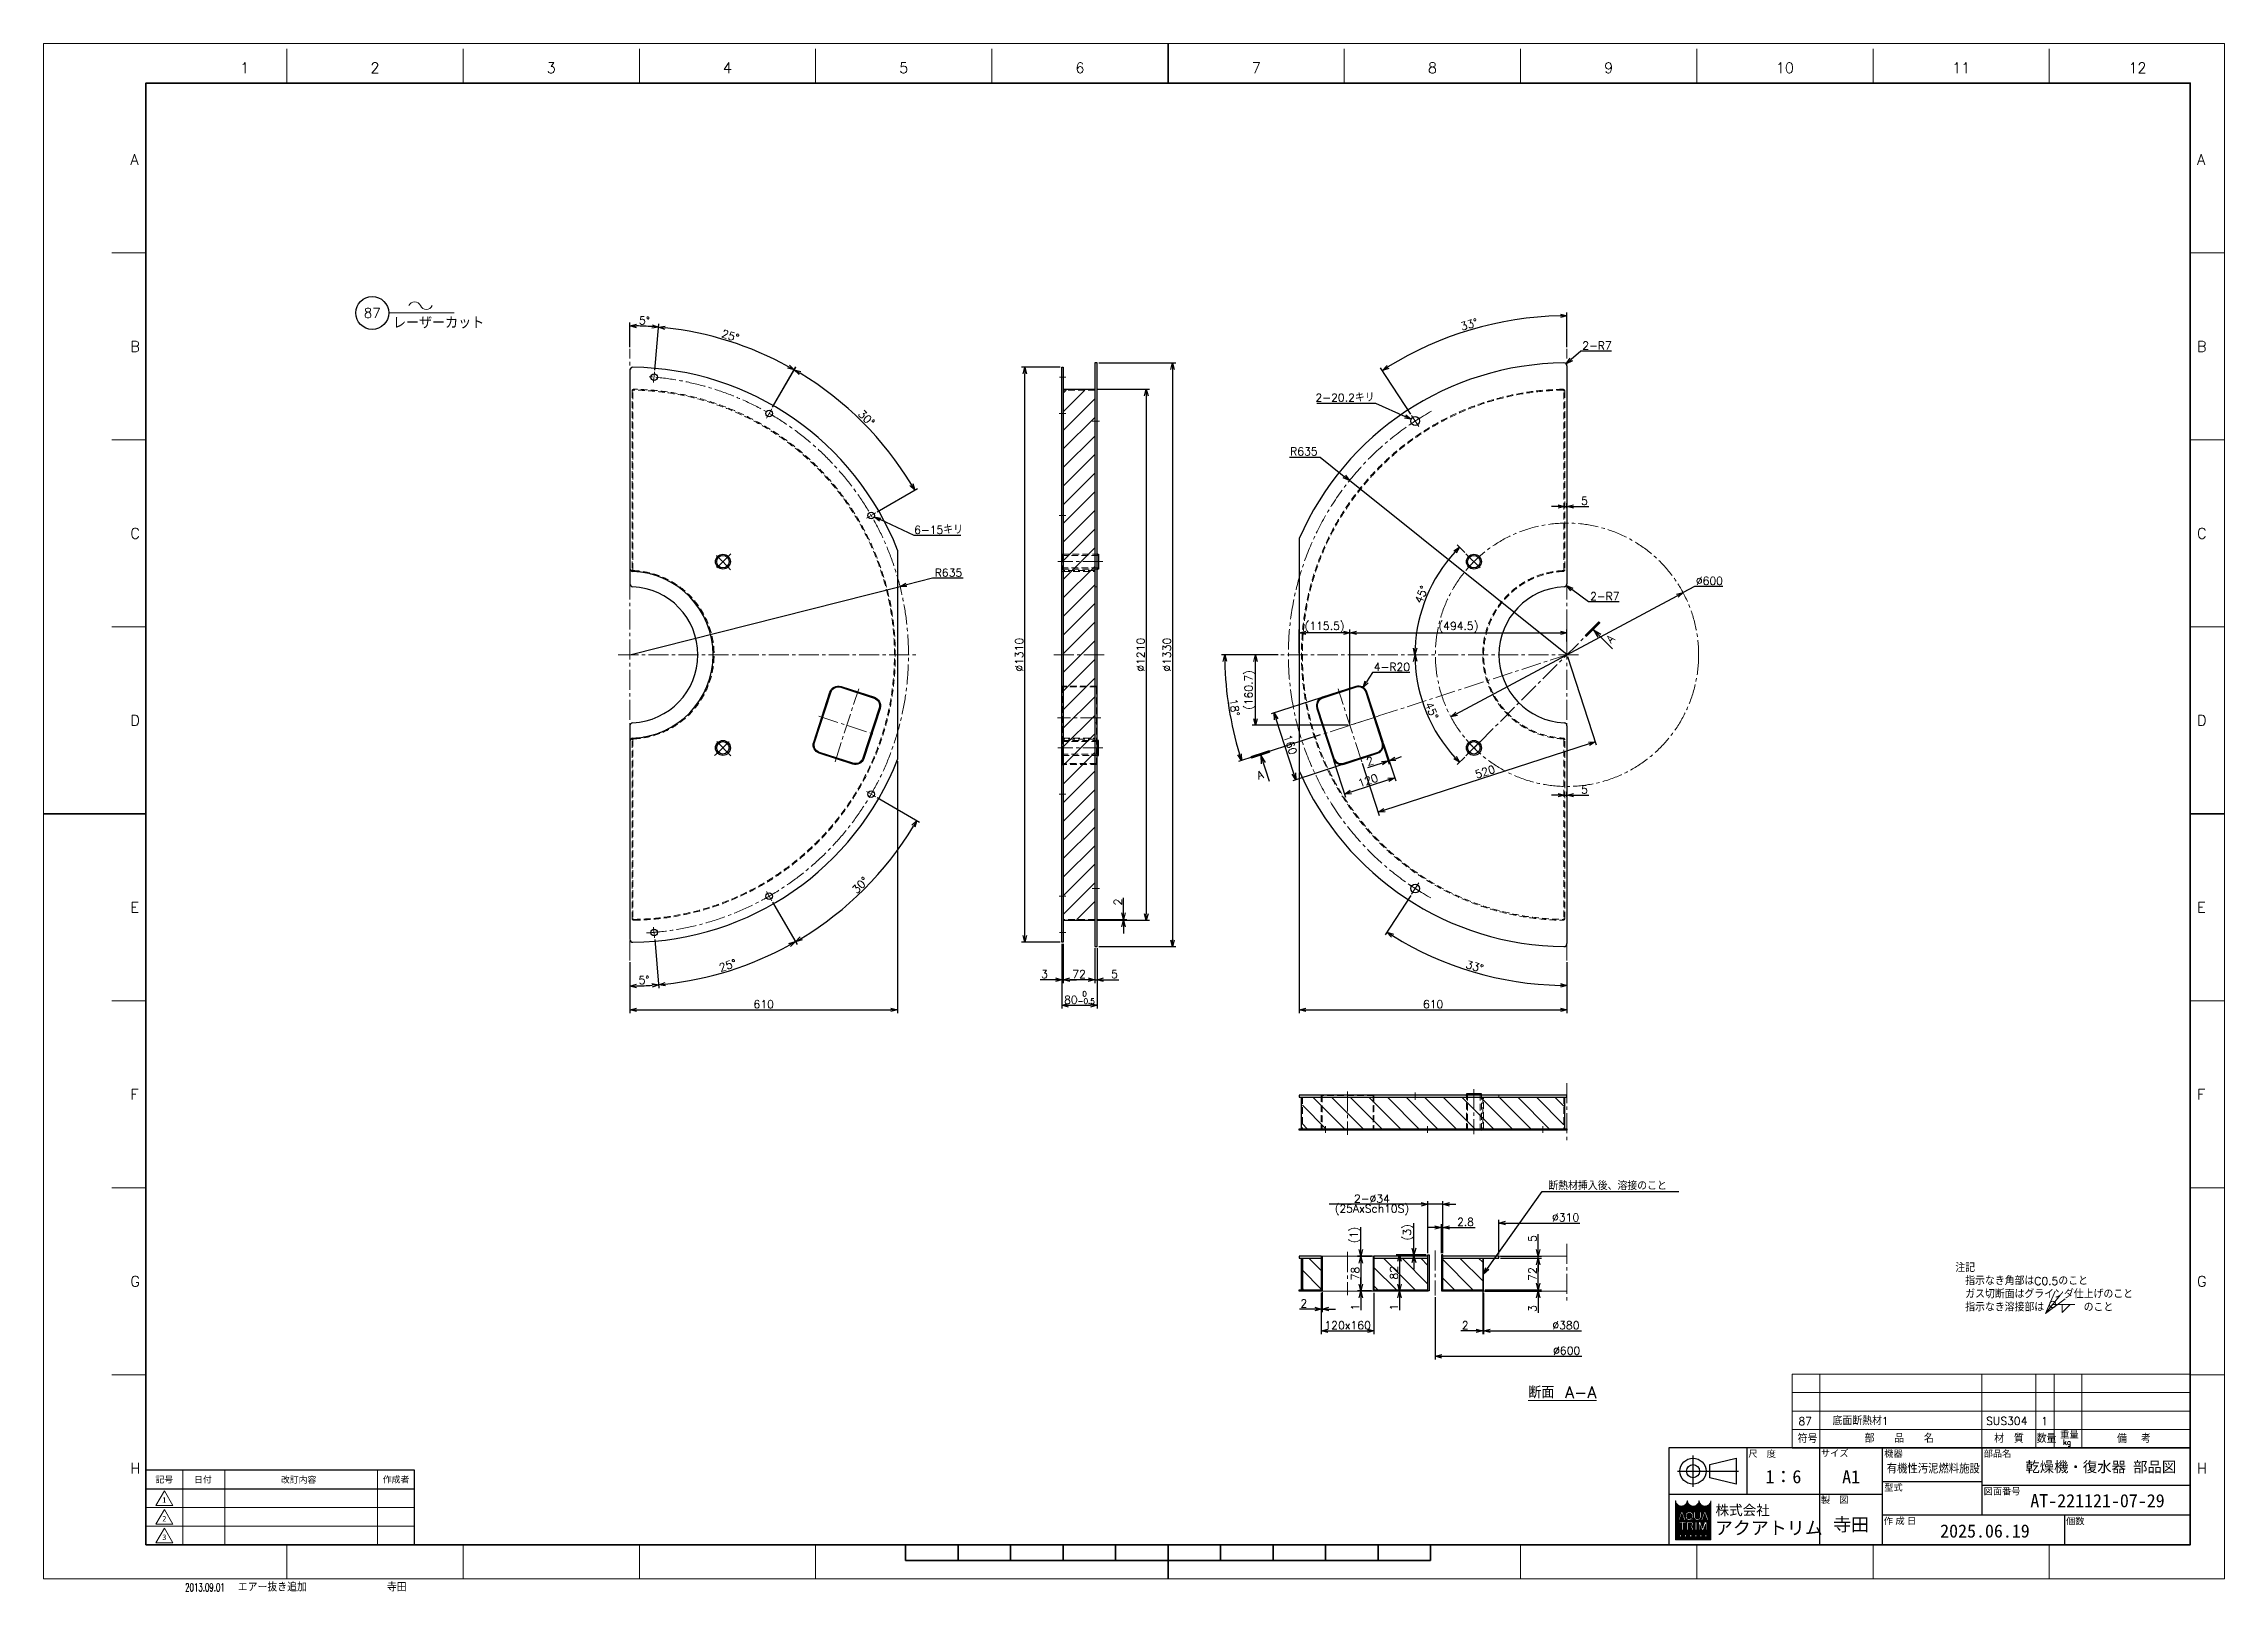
# Model space of a CAD drawing. Header units: millimetres. Extents: x 0 to 4969, y -29 to 3498.
import ezdxf
from ezdxf import colors
from ezdxf.entities.mleader import LeaderData, LeaderLine
from ezdxf.enums import TextEntityAlignment as Align
from ezdxf.math import Vec2, Vec3

# ---------------------------------------------------------------- set-up
doc = ezdxf.new("R2010")
doc.units = ezdxf.units.MM
doc.header["$LTSCALE"] = 2.4
doc.header["$PDMODE"] = 99
doc.header["$PDSIZE"] = 1
for name, pattern in [('CENTER2', [28.575, 19.05, -3.175, 3.175, -3.175]), ('HIDDEN', [9.525, 6.35, -3.175]), ('PHANTOM2', [31.75, 15.875, -3.175, 3.175, -3.175, 3.175, -3.175])]:
    doc.linetypes.add(name, pattern=pattern)
for name, color, linetype, lineweight in [('04_HIDDEN', 2, 'HIDDEN', 13), ('05_CENTER', 4, 'CENTER2', 13), ('06_PHANTOM', 2, 'PHANTOM2', 13), ('07_TEXT', 3, 'Continuous', 13), ('08_DIM', 3, 'Continuous', 13), ('90_FRAME', 5, 'Continuous', 35)]:
    doc.layers.add(name, color=color, linetype=linetype, lineweight=lineweight)
doc.layers.add('10_DRAFT', color=8, linetype='Continuous', lineweight=0, plot=False)
doc.layers.add('91_BLANK', color=5, linetype='Continuous', lineweight=0, plot=False)
doc.styles.add('KSS_TXT', font='txt.shx', dxfattribs={"bigfont": 'extfont2.shx'})
doc.styles.add('MS_G', font='MS Gothic.ttf')
doc.styles.get("Standard").update_dxf_attribs({"font": 'txt.shx', "bigfont": 'extfont2.shx'})
doc.styles.add('表題用', font='MS PGothic.ttf')
doc.dimstyles.new('KSS_DIM', dxfattribs={"dimscale": 6, "dimtxt": 3, "dimasz": 2.5, "dimexe": 1.25, "dimexo": 0.625, "dimtad": 1, "dimdsep": 46, "dimtxsty": 'KSS_TXT', "dimblk": 'OPEN30', "dimcen": 0, "dimazin": 2, "dimtfac": 0.75, "dimtmove": 0, "dimatfit": 3, "dimldrblk": 'OPEN30', "dimfxl": 1.25, "dimtolj": 1, "dimarcsym": 0})
doc.dimstyles.new('KSS_DIM$3', dxfattribs={"dimscale": 6, "dimtxt": 3, "dimasz": 2.5, "dimexe": 1.25, "dimexo": 0.625, "dimtad": 1, "dimtih": 1, "dimtoh": 1, "dimdsep": 46, "dimtxsty": 'KSS_TXT', "dimblk": 'OPEN30', "dimcen": 0, "dimazin": 2, "dimtfac": 0.75, "dimtofl": 0, "dimtmove": 0, "dimatfit": 3, "dimldrblk": 'OPEN30', "dimfxl": 1.25, "dimtolj": 1, "dimarcsym": 0})
doc.dimstyles.new('KSS_DIM$4', dxfattribs={"dimscale": 6, "dimtxt": 3, "dimasz": 2.5, "dimexe": 1.25, "dimexo": 0.625, "dimtad": 1, "dimdsep": 46, "dimtxsty": 'KSS_TXT', "dimblk": 'OPEN30', "dimcen": 0, "dimse1": 1, "dimazin": 2, "dimtfac": 0.75, "dimtmove": 0, "dimatfit": 3, "dimldrblk": 'OPEN30', "dimfxl": 1.25, "dimtolj": 1, "dimarcsym": 0})

msp = doc.modelspace()

# ---------------------------------------------------------------- texts
at = {"layer": '07_TEXT', "ltscale": 2, "insert": (4356.0755, 717.1655), "char_height": 18, "attachment_point": 1}
msp.add_mtext_dynamic_manual_height_columns('注記\\P\u3000指示なき角部はC0.5のこと\\P\u3000ガス切断面はグラインダ仕上げのこと\\P\u3000指示なき溶接部は\u3000\u3000\u3000\u3000のこと', width=418.341354, gutter_width=15, heights=[0], dxfattribs=at)
at = {"layer": '08_DIM'}
for s, p in [('レーザーカット', (796.1897, 2848.3074)), ('%%u断面 A-A', (3382.9461, 411.1936))]:
    msp.add_text(s, height=27, dxfattribs=at).set_placement(p)
at = {"layer": '90_FRAME', "color": 0, "lineweight": 13, "style": 'KSS_TXT'}
for s, p in [('1', (458.2602, 3423.2374)), ('2', (755.0526, 3423.2374)), ('3', (1156.653, 3423.2374)), ('4', (1558.2534, 3423.2374)), ('5', (1959.8539, 3423.2374)), ('6', (2361.4543, 3423.2374)), ('7', (2763.0547, 3423.2374)), ('8', (3164.6551, 3423.2374)), ('9', (3566.2556, 3423.2374)), ('10', (3967.856, 3423.2374)), ('11', (4369.4564, 3423.2374)), ('12', (4771.0569, 3423.2374))]:
    msp.add_text(s, height=24, dxfattribs=at).set_placement(p, align=Align.BOTTOM_CENTER)
for s, p in [('A', (197.744, 3233.5271)), ('A', (4906.8942, 3233.5271)), ('B', (197.744, 2807.5438)), ('B', (4906.8942, 2807.5438)), ('C', (197.744, 2381.5605)), ('C', (4906.8942, 2381.5605)), ('D', (197.744, 1955.5772)), ('D', (4906.8942, 1955.5772)), ('E', (197.744, 1529.5939)), ('E', (4906.8942, 1529.5939)), ('F', (197.744, 1103.6106)), ('F', (4906.8942, 1103.6106)), ('G', (197.744, 677.6273)), ('G', (4906.8942, 677.6273)), ('H', (197.744, 251.644)), ('H', (4906.8942, 251.644))]:
    msp.add_text(s, height=24, dxfattribs=at).set_placement(p, align=Align.MIDDLE_LEFT)
at = {"layer": '90_FRAME', "color": 3, "lineweight": 13}
for s, p in [('87', (4014.0596, 358.7867)), ('1', (4559.4978, 359.0885))]:
    msp.add_text(s, height=18, dxfattribs=at).set_placement(p, align=Align.MIDDLE_CENTER)
for s, height, p in [('底面断熱材1', 18, (4076.3663, 350.2497)), ('SUS304', 18, (4426.3161, 350.4885)), ('符号', 18, (3996.933, 309.4913)), ('部\u3000\u3000品\u3000\u3000名', 18, (4149.5263, 310.1446)), ('材\u3000質', 18, (4444.6585, 309.9283)), ('数量', 18, (4541.5184, 309.7931)), ('重量', 15, (4595.0327, 319.6096)), ('kg', 12, (4601.6625, 304.9326)), ('備  考', 18, (4724.5951, 309.4913)), ('エアー抜き追加', 18, (442.4018, -28.7984)), ('寺田', 18, (782.2213, -28.7984))]:
    msp.add_text(s, height=height, dxfattribs=at).set_placement(p)
at = {"layer": '90_FRAME', "color": 0, "style": '表題用'}
for s, p in [('尺\u3000度', (3884.3247, 284.7671)), ('サイズ', (4049.7961, 285.8858)), ('機器', (4194.1539, 285.015)), ('部品名', (4420.7253, 285.015)), ('型式', (4194.1539, 207.8935)), ('図面番号', (4420.7253, 199.4078)), ('製\u3000図', (4049.7962, 179.8144)), ('作 成 日', (4193.1187, 131.7018)), ('個数', (4608.4531, 131.287))]:
    msp.add_text(s, height=15, dxfattribs=at).set_placement(p, align=Align.MIDDLE_LEFT)
at = {"layer": '90_FRAME', "color": 0, "style": 'MS_G', "width": 0.9}
msp.add_text('有機性汚泥燃料施設', height=19.2, dxfattribs=at).set_placement((4305.7697, 241.9264), align=Align.CENTER)
at = {"layer": '90_FRAME', "color": 0, "style": 'MS_G'}
msp.add_text('乾燥機・復水器 部品図', height=24, dxfattribs=at).set_placement((4687.549, 242.7876), align=Align.CENTER)
at = {"layer": '90_FRAME', "color": 0, "style": '表題用'}
for s, p in [('記号', (275.0754, 225.9239)), ('日付', (363.0146, 225.9239)), ('作成者', (803.0754, 225.9239))]:
    msp.add_text(s, height=14.4, dxfattribs=at).set_placement(p, align=Align.MIDDLE_CENTER)
at = {"layer": '90_FRAME', "color": 0}
for s, height, style, p in [('改訂内容', 14.4, '表題用', (581.0754, 225.9239)), ('A1', 30, 'MS_G', (4118.5907, 232.2882))]:
    msp.add_text(s, height=height, dxfattribs=dict(at, style=style)).set_placement(p, align=Align.MIDDLE)
at = {"layer": '90_FRAME', "color": 0, "lineweight": 13, "style": 'MS_G'}
for s, p in [('1', (275.0754, 179.2524)), ('3', (275.0754, 94.3953)), ('2', (275.0754, 136.8239))]:
    msp.add_text(s, height=12.7286, dxfattribs=at).set_placement(p, align=Align.MIDDLE)
at = {"layer": '90_FRAME', "color": 4, "style": 'MS_G'}
msp.add_text('株式会社', height=22.68231, dxfattribs=at).set_placement((3871.5339, 156.1688), align=Align.MIDDLE_CENTER)
at = {"layer": '90_FRAME', "color": 0, "style": 'MS_G'}
for s, p in [('AT-221121-07-29', (4527.0167, 162.7716)), ('2025.06.19', (4321.5833, 93.719))]:
    msp.add_text(s, height=30, dxfattribs=at).set_placement(p)
at = {"layer": '90_FRAME', "color": 4, "style": 'MS_G'}
msp.add_text('アクアトリム', height=30, dxfattribs=at).set_placement((3808.4052, 100.7708))
at = {"layer": '90_FRAME', "color": 3, "lineweight": 13, "width": 0.65}
msp.add_text('2013.09.01', height=18, dxfattribs=at).set_placement((322.4516, -28.7984))
at = {"layer": '90_FRAME', "color": 0, "style": 'MS_G'}
for tag, p in [('1：6', (3964.3693, 232.2882)), ('寺田', (4118.5907, 124.0953))]:
    msp.add_attdef(tag, text='', height=30, dxfattribs=at).set_placement(p, align=Align.MIDDLE)

# ---------------------------------------------------------------- blocks, each defined once
blk = doc.blocks.new('Weld-line')
blk.add_line((0, 0), (1, 0))
blk = doc.blocks.new('Weld10-s5')
blk.add_circle((0, 0), 2)
blk = doc.blocks.new('Weld10-a1')
for p, q in [((5, 0), (0, 5)), ((0, 5), (0, 0)), ((0, 0), (5, 0))]:
    blk.add_line(p, q)
at = {"width": 0.9}
blk.add_attdef('S', text='', height=2.8, dxfattribs=at).set_placement((-2, 1), align=Align.RIGHT)
blk.add_attdef('L', (8, 1), '', height=2.8, dxfattribs=at)
blk = doc.blocks.new('_Open30')
at = {"color": 0, "linetype": 'ByBlock', "lineweight": -2}
for p, q in [((-1, 0.268), (0, 0)), ((0, 0), (-1, -0.268)), ((0, 0), (-1, 0))]:
    blk.add_line(p, q, dxfattribs=at)
blk = doc.blocks.new('AM_BALLOON1')
at = {"transparency": 16777216}
blk.add_circle((0, 0), 5, dxfattribs=at)
blk.add_attdef('B_NUMBER', text='', height=3, dxfattribs=at).set_placement((0, 0), align=Align.MIDDLE_CENTER)
blk = doc.blocks.new('_OPEN')
at = {"color": 0, "linetype": 'ByBlock'}
for p, q in [((-1, 0.17), (0, 0)), ((0, 0), (-1, -0.17)), ((0, 0), (-1, 0))]:
    blk.add_line(p, q, dxfattribs=at)
blk = doc.blocks.new('p1ba05')
for centre, start, end in [((-2.95, 0.29), 24.2276, 155.5758), ((0, 1.62), 204.2276, 335.5758)]:
    blk.add_arc(centre, 1.62, start, end)
blk = doc.blocks.new('*D146')
at = {"layer": '08_DIM', "color": 0, "lineweight": -2, "transparency": 16777216}
for p, q in [((3316.2, 739), (3316.2, 817.8)), ((3331.2, 810.3), (3500.8, 810.3))]:
    blk.add_line(p, q, dxfattribs=at)
at = {"layer": 'Defpoints', "color": 0, "transparency": 16777216}
for p in [(3471.2, 810.3), (3316.2, 735.2), (3471.2, 735.2)]:
    blk.add_point(p, dxfattribs=at)
at = {"layer": '08_DIM', "color": 0, "lineweight": -2, "transparency": 16777216, "xscale": 15, "yscale": 15, "zscale": 15, "rotation": 180}
blk.add_blockref('_Open30', (3316.2, 810.3), dxfattribs=at)
at = {"layer": '08_DIM', "color": 0, "transparency": 16777216, "insert": (3468.1, 823.1), "char_height": 18, "attachment_point": 5, "style": 'KSS_TXT'}
blk.add_mtext('\\A1;%%C310', dxfattribs=at)
blk = doc.blocks.new('_None')
blk = doc.blocks.new('*D147')
at = {"layer": '08_DIM', "color": 0, "lineweight": -2, "transparency": 16777216}
for p, q in [((3281.2, 651.5), (3281.2, 557.2)), ((3296.2, 564.7), (3504.4, 564.7))]:
    blk.add_line(p, q, dxfattribs=at)
at = {"layer": 'Defpoints', "color": 0, "transparency": 16777216}
for p in [(3281.2, 655.2), (3471.2, 655.2), (3471.2, 564.7)]:
    blk.add_point(p, dxfattribs=at)
at = {"layer": '08_DIM', "color": 0, "lineweight": -2, "transparency": 16777216, "xscale": 15, "yscale": 15, "zscale": 15, "rotation": 180}
blk.add_blockref('_Open30', (3281.2, 564.7), dxfattribs=at)
at = {"layer": '08_DIM', "color": 0, "transparency": 16777216, "insert": (3468.8, 577.5), "char_height": 18, "attachment_point": 5, "style": 'KSS_TXT'}
blk.add_mtext('\\A1;%%C380', dxfattribs=at)
blk = doc.blocks.new('*D148')
at = {"layer": '08_DIM', "color": 0, "lineweight": -2, "transparency": 16777216}
for p, q in [((3285, 658.2), (3413, 658.2)), ((3285, 655.2), (3413, 655.2)), ((3405.5, 673.2), (3405.5, 688.2)), ((3405.5, 658.2), (3405.5, 655.2)), ((3405.5, 640.2), (3405.5, 605.7))]:
    blk.add_line(p, q, dxfattribs=at)
at = {"layer": 'Defpoints', "color": 0, "transparency": 16777216}
for p in [(3281.2, 658.2), (3281.2, 655.2), (3405.5, 655.2)]:
    blk.add_point(p, dxfattribs=at)
at = {"layer": '08_DIM', "color": 0, "lineweight": -2, "transparency": 16777216, "xscale": 15, "yscale": 15, "zscale": 15}
for p, rotation in [((3405.5, 658.2), 270), ((3405.5, 655.2), 90)]:
    blk.add_blockref('_Open30', p, dxfattribs=dict(at, rotation=rotation))
at = {"layer": '08_DIM', "color": 0, "transparency": 16777216, "insert": (3392.7, 615.5), "char_height": 18, "attachment_point": 5, "rotation": 90, "style": 'KSS_TXT'}
blk.add_mtext('\\A1;3', dxfattribs=at)
blk = doc.blocks.new('*D149')
at = {"layer": '08_DIM', "color": 0, "lineweight": -2, "transparency": 16777216}
for p, q in [((3320, 730.2), (3413, 730.2)), ((3405.5, 673.2), (3405.5, 715.2)), ((3285, 658.2), (3413, 658.2))]:
    blk.add_line(p, q, dxfattribs=at)
at = {"layer": 'Defpoints', "color": 0, "transparency": 16777216}
for p in [(3316.2, 730.2), (3405.5, 730.2), (3281.2, 658.2)]:
    blk.add_point(p, dxfattribs=at)
at = {"layer": '08_DIM', "color": 0, "lineweight": -2, "transparency": 16777216, "xscale": 15, "yscale": 15, "zscale": 15}
for p, rotation in [((3405.5, 730.2), 90), ((3405.5, 658.2), 270)]:
    blk.add_blockref('_Open30', p, dxfattribs=dict(at, rotation=rotation))
at = {"layer": '08_DIM', "color": 0, "transparency": 16777216, "insert": (3392.7, 694.2), "char_height": 18, "attachment_point": 5, "rotation": 90, "style": 'KSS_TXT'}
blk.add_mtext('\\A1;72', dxfattribs=at)
blk = doc.blocks.new('*D150')
at = {"layer": '08_DIM', "color": 0, "lineweight": -2, "transparency": 16777216}
for p, q in [((3405.5, 750.2), (3405.5, 784.7)), ((3320, 735.2), (3413, 735.2)), ((3320, 730.2), (3413, 730.2)), ((3405.5, 730.2), (3405.5, 735.2)), ((3405.5, 715.2), (3405.5, 700.2))]:
    blk.add_line(p, q, dxfattribs=at)
at = {"layer": 'Defpoints', "color": 0, "transparency": 16777216}
for p in [(3316.2, 735.2), (3316.2, 730.2), (3405.5, 735.2)]:
    blk.add_point(p, dxfattribs=at)
at = {"layer": '08_DIM', "color": 0, "lineweight": -2, "transparency": 16777216, "xscale": 15, "yscale": 15, "zscale": 15}
for p, rotation in [((3405.5, 735.2), 270), ((3405.5, 730.2), 90)]:
    blk.add_blockref('_Open30', p, dxfattribs=dict(at, rotation=rotation))
at = {"layer": '08_DIM', "color": 0, "transparency": 16777216, "insert": (3392.7, 775), "char_height": 18, "attachment_point": 5, "rotation": 90, "style": 'KSS_TXT'}
blk.add_mtext('\\A1;5', dxfattribs=at)
blk = doc.blocks.new('*D151')
at = {"layer": '08_DIM', "color": 0, "lineweight": -2, "transparency": 16777216}
for p, q in [((3170.4, 800.2), (3155.4, 800.2)), ((3185.4, 742), (3185.4, 807.7)), ((3185.4, 800.2), (3188.2, 800.2)), ((3188.2, 742), (3188.2, 807.7)), ((3203.2, 800.2), (3261.7, 800.2))]:
    blk.add_line(p, q, dxfattribs=at)
at = {"layer": 'Defpoints', "color": 0, "transparency": 16777216}
for p in [(3188.2, 800.2), (3185.4, 738.2), (3188.2, 738.2)]:
    blk.add_point(p, dxfattribs=at)
at = {"layer": '08_DIM', "color": 0, "lineweight": -2, "transparency": 16777216, "xscale": 15, "yscale": 15, "zscale": 15}
blk.add_blockref('_Open30', (3185.4, 800.2), dxfattribs=at)
at = {"layer": '08_DIM', "color": 0, "lineweight": -2, "transparency": 16777216, "xscale": 15, "yscale": 15, "zscale": 15, "rotation": 180}
blk.add_blockref('_Open30', (3188.2, 800.2), dxfattribs=at)
at = {"layer": '08_DIM', "color": 0, "transparency": 16777216, "insert": (3240, 812.9), "char_height": 18, "attachment_point": 5, "style": 'KSS_TXT'}
blk.add_mtext('\\A1;2.8', dxfattribs=at)
blk = doc.blocks.new('*D152')
at = {"layer": '08_DIM', "color": 0, "lineweight": -2, "transparency": 16777216}
for p, q in [((3139.2, 853), (2929.1, 853)), ((3154.2, 742), (3154.2, 860.5)), ((3188.2, 853), (3154.2, 853)), ((3188.2, 742), (3188.2, 860.5)), ((3203.2, 853), (3218.2, 853))]:
    blk.add_line(p, q, dxfattribs=at)
at = {"layer": 'Defpoints', "color": 0, "transparency": 16777216}
for p in [(3154.2, 853), (3154.2, 738.2), (3188.2, 738.2)]:
    blk.add_point(p, dxfattribs=at)
at = {"layer": '08_DIM', "color": 0, "lineweight": -2, "transparency": 16777216, "xscale": 15, "yscale": 15, "zscale": 15}
blk.add_blockref('_Open30', (3154.2, 853), dxfattribs=at)
at = {"layer": '08_DIM', "color": 0, "lineweight": -2, "transparency": 16777216, "xscale": 15, "yscale": 15, "zscale": 15, "rotation": 180}
blk.add_blockref('_Open30', (3188.2, 853), dxfattribs=at)
at = {"layer": '08_DIM', "color": 0, "transparency": 16777216, "char_height": 18, "attachment_point": 5, "style": 'KSS_TXT'}
for s, insert in [('\\A1;(25AxSch10S)', (3026.7, 840.3)), ('\\A1;2-%%C34', (3026.7, 865.8))]:
    blk.add_mtext(s, dxfattribs=dict(at, insert=insert))
blk = doc.blocks.new('*D153')
at = {"layer": '08_DIM', "color": 0, "lineweight": -2, "transparency": 16777216}
for p, q in [((3150.5, 738.2), (3082.2, 738.2)), ((3089.7, 723.2), (3089.7, 671.2)), ((3150.5, 656.2), (3082.2, 656.2))]:
    blk.add_line(p, q, dxfattribs=at)
at = {"layer": 'Defpoints', "color": 0, "transparency": 16777216}
for p in [(3154.2, 738.2), (3089.7, 656.2), (3154.2, 656.2)]:
    blk.add_point(p, dxfattribs=at)
at = {"layer": '08_DIM', "color": 0, "lineweight": -2, "transparency": 16777216, "xscale": 15, "yscale": 15, "zscale": 15}
for p, rotation in [((3089.7, 738.2), 90), ((3089.7, 656.2), 270)]:
    blk.add_blockref('_Open30', p, dxfattribs=dict(at, rotation=rotation))
at = {"layer": '08_DIM', "color": 0, "transparency": 16777216, "insert": (3077, 697.2), "char_height": 18, "attachment_point": 5, "rotation": 90, "style": 'KSS_TXT'}
blk.add_mtext('\\A1;82', dxfattribs=at)
blk = doc.blocks.new('*D154')
at = {"layer": '08_DIM', "color": 0, "lineweight": -2, "transparency": 16777216}
for p, q in [((3150.5, 656.2), (3082.2, 656.2)), ((3150.5, 655.2), (3082.2, 655.2)), ((3089.7, 671.2), (3089.7, 686.2)), ((3089.7, 656.2), (3089.7, 655.2)), ((3089.7, 640.2), (3089.7, 611.7))]:
    blk.add_line(p, q, dxfattribs=at)
at = {"layer": 'Defpoints', "color": 0, "transparency": 16777216}
for p in [(3089.7, 655.2), (3154.2, 656.2), (3154.2, 655.2)]:
    blk.add_point(p, dxfattribs=at)
at = {"layer": '08_DIM', "color": 0, "lineweight": -2, "transparency": 16777216, "xscale": 15, "yscale": 15, "zscale": 15}
for p, rotation in [((3089.7, 656.2), 270), ((3089.7, 655.2), 90)]:
    blk.add_blockref('_Open30', p, dxfattribs=dict(at, rotation=rotation))
at = {"layer": '08_DIM', "color": 0, "transparency": 16777216, "insert": (3077, 618.5), "char_height": 18, "attachment_point": 5, "rotation": 90, "style": 'KSS_TXT'}
blk.add_mtext('\\A1;1', dxfattribs=at)
blk = doc.blocks.new('*D155')
at = {"layer": '08_DIM', "color": 0, "lineweight": -2, "transparency": 16777216}
for p, q in [((3001.5, 750.2), (3001.5, 801.2)), ((3027.6, 735.2), (2994, 735.2)), ((3025.6, 734.2), (2994, 734.2)), ((3001.5, 734.2), (3001.5, 735.2)), ((3001.5, 719.2), (3001.5, 704.2))]:
    blk.add_line(p, q, dxfattribs=at)
at = {"layer": 'Defpoints', "color": 0, "transparency": 16777216}
for p in [(3001.5, 735.2), (3029.4, 734.2), (3031.4, 735.2)]:
    blk.add_point(p, dxfattribs=at)
at = {"layer": '08_DIM', "color": 0, "lineweight": -2, "transparency": 16777216, "xscale": 15, "yscale": 15, "zscale": 15}
for p, rotation in [((3001.5, 735.2), 270), ((3001.5, 734.2), 90)]:
    blk.add_blockref('_Open30', p, dxfattribs=dict(at, rotation=rotation))
at = {"layer": '08_DIM', "color": 0, "transparency": 16777216, "insert": (2988.7, 783.2), "char_height": 18, "attachment_point": 5, "rotation": 90, "style": 'KSS_TXT'}
blk.add_mtext('\\A1;(1)', dxfattribs=at)
blk = doc.blocks.new('*D156')
at = {"layer": '08_DIM', "color": 0, "lineweight": -2, "transparency": 16777216}
for p, q in [((3025.6, 734.2), (2994, 734.2)), ((3001.5, 719.2), (3001.5, 671.2)), ((3025.6, 656.2), (2994, 656.2))]:
    blk.add_line(p, q, dxfattribs=at)
at = {"layer": 'Defpoints', "color": 0, "transparency": 16777216}
for p in [(3029.4, 734.2), (3001.5, 656.2), (3029.4, 656.2)]:
    blk.add_point(p, dxfattribs=at)
at = {"layer": '08_DIM', "color": 0, "lineweight": -2, "transparency": 16777216, "xscale": 15, "yscale": 15, "zscale": 15}
for p, rotation in [((3001.5, 734.2), 90), ((3001.5, 656.2), 270)]:
    blk.add_blockref('_Open30', p, dxfattribs=dict(at, rotation=rotation))
at = {"layer": '08_DIM', "color": 0, "transparency": 16777216, "insert": (2988.7, 695.2), "char_height": 18, "attachment_point": 5, "rotation": 90, "style": 'KSS_TXT'}
blk.add_mtext('\\A1;78', dxfattribs=at)
blk = doc.blocks.new('*D157')
at = {"layer": '08_DIM', "color": 0, "lineweight": -2, "transparency": 16777216}
for p, q in [((3025.6, 656.2), (2994, 656.2)), ((3027.6, 655.2), (2994, 655.2)), ((3001.5, 671.2), (3001.5, 686.2)), ((3001.5, 656.2), (3001.5, 655.2)), ((3001.5, 640.2), (3001.5, 611.7))]:
    blk.add_line(p, q, dxfattribs=at)
at = {"layer": 'Defpoints', "color": 0, "transparency": 16777216}
for p in [(3001.5, 655.2), (3029.4, 656.2), (3031.4, 655.2)]:
    blk.add_point(p, dxfattribs=at)
at = {"layer": '08_DIM', "color": 0, "lineweight": -2, "transparency": 16777216, "xscale": 15, "yscale": 15, "zscale": 15}
for p, rotation in [((3001.5, 656.2), 270), ((3001.5, 655.2), 90)]:
    blk.add_blockref('_Open30', p, dxfattribs=dict(at, rotation=rotation))
at = {"layer": '08_DIM', "color": 0, "transparency": 16777216, "insert": (2988.7, 618.5), "char_height": 18, "attachment_point": 5, "rotation": 90, "style": 'KSS_TXT'}
blk.add_mtext('\\A1;1', dxfattribs=at)
blk = doc.blocks.new('*D158')
at = {"layer": '08_DIM', "color": 0, "lineweight": -2, "transparency": 16777216}
for p, q in [((2911.4, 651.5), (2911.4, 607)), ((2913.4, 652.5), (2913.4, 607)), ((2896.4, 614.5), (2861.9, 614.5)), ((2913.4, 614.5), (2911.4, 614.5)), ((2928.4, 614.5), (2943.4, 614.5))]:
    blk.add_line(p, q, dxfattribs=at)
at = {"layer": 'Defpoints', "color": 0, "transparency": 16777216}
for p in [(2911.4, 655.2), (2913.4, 656.2), (2911.4, 614.5)]:
    blk.add_point(p, dxfattribs=at)
at = {"layer": '08_DIM', "color": 0, "lineweight": -2, "transparency": 16777216, "xscale": 15, "yscale": 15, "zscale": 15}
blk.add_blockref('_Open30', (2911.4, 614.5), dxfattribs=at)
at = {"layer": '08_DIM', "color": 0, "lineweight": -2, "transparency": 16777216, "xscale": 15, "yscale": 15, "zscale": 15, "rotation": 180}
blk.add_blockref('_Open30', (2913.4, 614.5), dxfattribs=at)
at = {"layer": '08_DIM', "color": 0, "transparency": 16777216, "insert": (2871.6, 627.3), "char_height": 18, "attachment_point": 5, "style": 'KSS_TXT'}
blk.add_mtext('\\A1;2', dxfattribs=at)
blk = doc.blocks.new('*D159')
at = {"layer": '08_DIM', "color": 0, "lineweight": -2, "transparency": 16777216}
for p, q in [((2911.4, 651.5), (2911.4, 557.2)), ((3031.4, 651.5), (3031.4, 557.2)), ((2926.4, 564.7), (3016.4, 564.7))]:
    blk.add_line(p, q, dxfattribs=at)
at = {"layer": 'Defpoints', "color": 0, "transparency": 16777216}
for p in [(2911.4, 655.2), (3031.4, 655.2), (3031.4, 564.7)]:
    blk.add_point(p, dxfattribs=at)
at = {"layer": '08_DIM', "color": 0, "lineweight": -2, "transparency": 16777216, "xscale": 15, "yscale": 15, "zscale": 15, "rotation": 180}
blk.add_blockref('_Open30', (2911.4, 564.7), dxfattribs=at)
at = {"layer": '08_DIM', "color": 0, "lineweight": -2, "transparency": 16777216, "xscale": 15, "yscale": 15, "zscale": 15}
blk.add_blockref('_Open30', (3031.4, 564.7), dxfattribs=at)
at = {"layer": '08_DIM', "color": 0, "transparency": 16777216, "insert": (2971.4, 577.5), "char_height": 18, "attachment_point": 5, "style": 'KSS_TXT'}
blk.add_mtext('\\A1;120x160', dxfattribs=at)
blk = doc.blocks.new('*D160')
at = {"layer": '08_DIM', "color": 0, "lineweight": -2, "transparency": 16777216}
for p, q in [((3051.5, 1901.7), (3066.4, 1855.9)), ((3053.4, 1902.3), (3068.3, 1856.6)), ((3049.8, 1858.4), (3017, 1847.8)), ((3066, 1863.7), (3064.1, 1863.1)), ((3080.3, 1868.3), (3094.5, 1873))]:
    blk.add_line(p, q, dxfattribs=at)
at = {"layer": 'Defpoints', "color": 0, "transparency": 16777216}
for p in [(3050.4, 1905.3), (3052.3, 1905.9), (3064.1, 1863.1)]:
    blk.add_point(p, dxfattribs=at)
at = {"layer": '08_DIM', "color": 0, "lineweight": -2, "transparency": 16777216, "xscale": 15, "yscale": 15, "zscale": 15}
for p, rotation in [((3064.1, 1863.1), 17.99814861244724), ((3066, 1863.7), 197.9981486124472)]:
    blk.add_blockref('_Open30', p, dxfattribs=dict(at, rotation=rotation))
at = {"layer": '08_DIM', "color": 0, "transparency": 16777216, "insert": (3022.3, 1862.9), "char_height": 18, "attachment_point": 5, "rotation": 17.9981, "style": 'KSS_TXT'}
blk.add_mtext('\\A1;2', dxfattribs=at)
blk = doc.blocks.new('*D161')
at = {"layer": '08_DIM', "color": 0, "lineweight": -2, "transparency": 16777216}
for p, q in [((3053.4, 1902.3), (3080.9, 1817.7)), ((2939.3, 1865.3), (2966.8, 1780.7)), ((3064.3, 1820.2), (2978.7, 1792.4))]:
    blk.add_line(p, q, dxfattribs=at)
at = {"layer": 'Defpoints', "color": 0, "transparency": 16777216}
for p in [(3052.3, 1905.9), (2938.1, 1868.8), (2964.5, 1787.8)]:
    blk.add_point(p, dxfattribs=at)
at = {"layer": '08_DIM', "color": 0, "lineweight": -2, "transparency": 16777216, "xscale": 15, "yscale": 15, "zscale": 15}
for p, rotation in [((2964.5, 1787.8), 197.998148612449), ((3078.6, 1824.9), 17.998148612449)]:
    blk.add_blockref('_Open30', p, dxfattribs=dict(at, rotation=rotation))
at = {"layer": '08_DIM', "color": 0, "transparency": 16777216, "insert": (3017.6, 1818.5), "char_height": 18, "attachment_point": 5, "rotation": 17.9981, "style": 'KSS_TXT'}
blk.add_mtext('\\A1;120', dxfattribs=at)
blk = doc.blocks.new('*D162')
at = {"layer": '08_DIM', "color": 0, "lineweight": -2, "transparency": 16777216}
for p, q in [((2910.3, 2007), (2797, 1970.2)), ((2848.9, 1834.6), (2808.8, 1958.2)), ((2959.8, 1854.8), (2846.4, 1818))]:
    blk.add_line(p, q, dxfattribs=at)
at = {"layer": 'Defpoints', "color": 0, "transparency": 16777216}
for p in [(2913.9, 2008.1), (2804.1, 1972.5), (2963.4, 1856)]:
    blk.add_point(p, dxfattribs=at)
at = {"layer": '08_DIM', "color": 0, "lineweight": -2, "transparency": 16777216, "xscale": 15, "yscale": 15, "zscale": 15}
for p, rotation in [((2804.1, 1972.5), 107.9981486124531), ((2853.6, 1820.3), 287.9981486124531)]:
    blk.add_blockref('_Open30', p, dxfattribs=dict(at, rotation=rotation))
at = {"layer": '08_DIM', "color": 0, "transparency": 16777216, "insert": (2841, 1900.3), "char_height": 18, "attachment_point": 5, "rotation": 287.9981, "style": 'KSS_TXT'}
blk.add_mtext('\\A1;160', dxfattribs=at)
blk = doc.blocks.new('*D163')
at = {"layer": '08_DIM', "color": 0, "lineweight": -2, "transparency": 16777216}
for p, q in [((3472.4, 2101.5), (3538, 1899.6)), ((3521.4, 1902.1), (3055.4, 1750.7)), ((3004.8, 1857.9), (3043.4, 1738.9))]:
    blk.add_line(p, q, dxfattribs=at)
at = {"layer": 'Defpoints', "color": 0, "transparency": 16777216}
for p in [(3471.2, 2105.1), (3003.6, 1861.4), (3041.1, 1746.1)]:
    blk.add_point(p, dxfattribs=at)
at = {"layer": '08_DIM', "color": 0, "lineweight": -2, "transparency": 16777216, "xscale": 15, "yscale": 15, "zscale": 15}
for p, rotation in [((3535.7, 1906.7), 17.99814861244898), ((3041.1, 1746.1), 197.9981486124489)]:
    blk.add_blockref('_Open30', p, dxfattribs=dict(at, rotation=rotation))
at = {"layer": '08_DIM', "color": 0, "transparency": 16777216, "insert": (3284.4, 1838.5), "char_height": 18, "attachment_point": 5, "rotation": 17.9981, "style": 'KSS_TXT'}
blk.add_mtext('\\A1;520', dxfattribs=at)
blk = doc.blocks.new('*D164')
at = {"layer": '08_DIM', "color": 0, "lineweight": -2, "transparency": 16777216}
for p, q in [((2976.7, 1948.2), (2976.7, 2162.6)), ((2991.7, 2155.1), (3456.2, 2155.1)), ((3471.2, 2135.1), (3471.2, 2162.6))]:
    blk.add_line(p, q, dxfattribs=at)
at = {"layer": 'Defpoints', "color": 0, "transparency": 16777216}
for p in [(3471.2, 2155.1), (3471.2, 2131.3), (2976.7, 1944.4)]:
    blk.add_point(p, dxfattribs=at)
at = {"layer": '08_DIM', "color": 0, "lineweight": -2, "transparency": 16777216, "xscale": 15, "yscale": 15, "zscale": 15, "rotation": 180}
blk.add_blockref('_Open30', (2976.7, 2155.1), dxfattribs=at)
at = {"layer": '08_DIM', "color": 0, "lineweight": -2, "transparency": 16777216, "xscale": 15, "yscale": 15, "zscale": 15}
blk.add_blockref('_Open30', (3471.2, 2155.1), dxfattribs=at)
at = {"layer": '08_DIM', "color": 0, "transparency": 16777216, "insert": (3223.9, 2167.8), "char_height": 18, "attachment_point": 5, "style": 'KSS_TXT'}
blk.add_mtext('\\A1;(494.5)', dxfattribs=at)
blk = doc.blocks.new('*D165')
at = {"layer": '08_DIM', "color": 0, "lineweight": -2, "transparency": 16777216}
for p, q in [((2861.2, 2108.8), (2861.2, 2162.6)), ((2961.7, 2155.1), (2876.2, 2155.1)), ((2976.7, 1948.2), (2976.7, 2162.6))]:
    blk.add_line(p, q, dxfattribs=at)
at = {"layer": 'Defpoints', "color": 0, "transparency": 16777216}
for p in [(2861.2, 2155.1), (2861.2, 2105.1), (2976.7, 1944.4)]:
    blk.add_point(p, dxfattribs=at)
at = {"layer": '08_DIM', "color": 0, "lineweight": -2, "transparency": 16777216, "xscale": 15, "yscale": 15, "zscale": 15, "rotation": 180}
blk.add_blockref('_Open30', (2861.2, 2155.1), dxfattribs=at)
at = {"layer": '08_DIM', "color": 0, "lineweight": -2, "transparency": 16777216, "xscale": 15, "yscale": 15, "zscale": 15}
blk.add_blockref('_Open30', (2976.7, 2155.1), dxfattribs=at)
at = {"layer": '08_DIM', "color": 0, "transparency": 16777216, "insert": (2918.9, 2167.8), "char_height": 18, "attachment_point": 5, "style": 'KSS_TXT'}
blk.add_mtext('\\A1;(115.5)', dxfattribs=at)
blk = doc.blocks.new('*D166')
at = {"layer": '08_DIM', "color": 0, "lineweight": -2, "transparency": 16777216}
for p, q in [((3206.8, 1963.4), (3722.4, 2239.7)), ((3761.5, 2260.6), (3735.6, 2246.8)), ((3826.1, 2260.6), (3761.5, 2260.6))]:
    blk.add_line(p, q, dxfattribs=at)
at = {"layer": 'Defpoints', "color": 0, "transparency": 16777216}
for p in [(3735.6, 2246.8), (3206.8, 1963.4)]:
    blk.add_point(p, dxfattribs=at)
at = {"layer": '08_DIM', "color": 0, "lineweight": -2, "transparency": 16777216, "xscale": 15, "yscale": 15, "zscale": 15}
for p, rotation in [((3735.6, 2246.8), 28.18582820549281), ((3206.8, 1963.4), 208.1858282054928)]:
    blk.add_blockref('_Open30', p, dxfattribs=dict(at, rotation=rotation))
at = {"layer": '08_DIM', "color": 0, "transparency": 16777216, "insert": (3795.7, 2273.4), "char_height": 18, "attachment_point": 5, "style": 'KSS_TXT'}
blk.add_mtext('\\A1;%%C600', dxfattribs=at)
blk = doc.blocks.new('*D167')
at = {"layer": '08_DIM', "color": 0, "lineweight": -2, "transparency": 16777216}
blk.add_line((3238.3, 2338), (3221.1, 2355.3), dxfattribs=at)
blk.add_arc((3471.2, 2105.1), 346.3, 137.482, 177.518, dxfattribs=at)
at = {"layer": 'Defpoints', "color": 0, "transparency": 16777216}
for p in [(3240.9, 2335.4), (3277.3, 2299.1), (3171.3, 2278.2), (2816.8, 2105.1), (3497.5, 2105.1)]:
    blk.add_point(p, dxfattribs=at)
at = {"layer": '08_DIM', "color": 0, "lineweight": -2, "transparency": 16777216, "xscale": 15, "yscale": 15, "zscale": 15}
for p, rotation in [((3226.4, 2350), 46.24101406232535), ((3124.9, 2105.1), 268.7589859376718)]:
    blk.add_blockref('_Open30', p, dxfattribs=dict(at, rotation=rotation))
at = {"layer": '08_DIM', "color": 0, "transparency": 16777216, "insert": (3139.5, 2242.5), "char_height": 18, "attachment_point": 5, "rotation": 67.5, "style": 'KSS_TXT'}
blk.add_mtext('\\A1;45%%d', dxfattribs=at)
blk = doc.blocks.new('*D168')
at = {"layer": '08_DIM', "color": 0, "lineweight": -2, "transparency": 16777216}
blk.add_line((3238.3, 1872.1), (3221.1, 1854.9), dxfattribs=at)
blk.add_arc((3471.2, 2105.1), 346.3, 182.4822, 222.5178, dxfattribs=at)
at = {"layer": 'Defpoints', "color": 0, "transparency": 16777216}
for p in [(2816.8, 2105.1), (3497.5, 2105.1), (3136.8, 2015.5), (3277.3, 1911.1), (3240.9, 1874.8)]:
    blk.add_point(p, dxfattribs=at)
at = {"layer": '08_DIM', "color": 0, "lineweight": -2, "transparency": 16777216, "xscale": 15, "yscale": 15, "zscale": 15}
for p, rotation in [((3125, 2105.1), 91.24111200287793), ((3226.4, 1860.2), 313.7588879971221)]:
    blk.add_blockref('_Open30', p, dxfattribs=dict(at, rotation=rotation))
at = {"layer": '08_DIM', "color": 0, "transparency": 16777216, "insert": (3163.1, 1977.5), "char_height": 18, "attachment_point": 5, "rotation": 292.5, "style": 'KSS_TXT'}
blk.add_mtext('\\A1;45%%d', dxfattribs=at)
blk = doc.blocks.new('*D169')
at = {"layer": '08_DIM', "color": 0, "lineweight": -2, "transparency": 16777216}
for p, q in [((2861.2, 1836.5), (2861.2, 1288.6)), ((3471.2, 1404.4), (3471.2, 1288.6)), ((2876.2, 1296.1), (3456.2, 1296.1))]:
    blk.add_line(p, q, dxfattribs=at)
at = {"layer": 'Defpoints', "color": 0, "transparency": 16777216}
for p in [(2861.2, 1840.3), (3471.2, 1408.2), (3471.2, 1296.1)]:
    blk.add_point(p, dxfattribs=at)
at = {"layer": '08_DIM', "color": 0, "lineweight": -2, "transparency": 16777216, "xscale": 15, "yscale": 15, "zscale": 15, "rotation": 180}
blk.add_blockref('_Open30', (2861.2, 1296.1), dxfattribs=at)
at = {"layer": '08_DIM', "color": 0, "lineweight": -2, "transparency": 16777216, "xscale": 15, "yscale": 15, "zscale": 15}
blk.add_blockref('_Open30', (3471.2, 1296.1), dxfattribs=at)
at = {"layer": '08_DIM', "color": 0, "transparency": 16777216, "insert": (3166.2, 1308.9), "char_height": 18, "attachment_point": 5, "style": 'KSS_TXT'}
blk.add_mtext('\\A1;610', dxfattribs=at)
blk = doc.blocks.new('*D170')
at = {"layer": '08_DIM', "color": 0, "lineweight": -2, "transparency": 16777216}
for p, q in [((2399.1, 2710.1), (2520, 2710.1)), ((2512.5, 2695.1), (2512.5, 1515.1)), ((2399.1, 1500.1), (2520, 1500.1))]:
    blk.add_line(p, q, dxfattribs=at)
at = {"layer": 'Defpoints', "color": 0, "transparency": 16777216}
for p in [(2395.4, 2710.1), (2395.4, 1500.1), (2512.5, 1500.1)]:
    blk.add_point(p, dxfattribs=at)
at = {"layer": '08_DIM', "color": 0, "lineweight": -2, "transparency": 16777216, "xscale": 15, "yscale": 15, "zscale": 15}
for p, rotation in [((2512.5, 2710.1), 90), ((2512.5, 1500.1), 270)]:
    blk.add_blockref('_Open30', p, dxfattribs=dict(at, rotation=rotation))
at = {"layer": '08_DIM', "color": 0, "transparency": 16777216, "insert": (2499.8, 2105.1), "char_height": 18, "attachment_point": 5, "rotation": 90, "style": 'KSS_TXT'}
blk.add_mtext('\\A1;%%C1210', dxfattribs=at)
blk = doc.blocks.new('*D171')
at = {"layer": '08_DIM', "color": 0, "lineweight": -2, "transparency": 16777216}
for p, q in [((2316.6, 2760.1), (2228.4, 2760.1)), ((2235.9, 1465.1), (2235.9, 2745.1)), ((2316.6, 1450.1), (2228.4, 1450.1))]:
    blk.add_line(p, q, dxfattribs=at)
at = {"layer": 'Defpoints', "color": 0, "transparency": 16777216}
for p in [(2235.9, 2760.1), (2320.4, 2760.1), (2320.4, 1450.1)]:
    blk.add_point(p, dxfattribs=at)
at = {"layer": '08_DIM', "color": 0, "lineweight": -2, "transparency": 16777216, "xscale": 15, "yscale": 15, "zscale": 15}
for p, rotation in [((2235.9, 2760.1), 90), ((2235.9, 1450.1), 270)]:
    blk.add_blockref('_Open30', p, dxfattribs=dict(at, rotation=rotation))
at = {"layer": '08_DIM', "color": 0, "transparency": 16777216, "insert": (2223.1, 2105.1), "char_height": 18, "attachment_point": 5, "rotation": 90, "style": 'KSS_TXT'}
blk.add_mtext('\\A1;%%C1310', dxfattribs=at)
blk = doc.blocks.new('*D172')
at = {"layer": '08_DIM', "color": 0, "lineweight": -2, "transparency": 16777216}
for p, q in [((2323.4, 1446.3), (2323.4, 1357.2)), ((2395.4, 1436.3), (2395.4, 1357.2)), ((2380.4, 1364.7), (2338.4, 1364.7))]:
    blk.add_line(p, q, dxfattribs=at)
at = {"layer": 'Defpoints', "color": 0, "transparency": 16777216}
for p in [(2323.4, 1450.1), (2395.4, 1440.1), (2323.4, 1364.7)]:
    blk.add_point(p, dxfattribs=at)
at = {"layer": '08_DIM', "color": 0, "lineweight": -2, "transparency": 16777216, "xscale": 15, "yscale": 15, "zscale": 15, "rotation": 180}
blk.add_blockref('_Open30', (2323.4, 1364.7), dxfattribs=at)
at = {"layer": '08_DIM', "color": 0, "lineweight": -2, "transparency": 16777216, "xscale": 15, "yscale": 15, "zscale": 15}
blk.add_blockref('_Open30', (2395.4, 1364.7), dxfattribs=at)
at = {"layer": '08_DIM', "color": 0, "transparency": 16777216, "insert": (2359.4, 1377.5), "char_height": 18, "attachment_point": 5, "style": 'KSS_TXT'}
blk.add_mtext('\\A1;72', dxfattribs=at)
blk = doc.blocks.new('*D173')
at = {"layer": '08_DIM', "color": 0, "lineweight": -2, "transparency": 16777216}
for p, q in [((2395.4, 1436.3), (2395.4, 1357.2)), ((2400.4, 1436.3), (2400.4, 1357.2)), ((2380.4, 1364.7), (2365.4, 1364.7)), ((2395.4, 1364.7), (2400.4, 1364.7)), ((2415.4, 1364.7), (2449.9, 1364.7))]:
    blk.add_line(p, q, dxfattribs=at)
at = {"layer": 'Defpoints', "color": 0, "transparency": 16777216}
for p in [(2395.4, 1440.1), (2400.4, 1440.1), (2400.4, 1364.7)]:
    blk.add_point(p, dxfattribs=at)
at = {"layer": '08_DIM', "color": 0, "lineweight": -2, "transparency": 16777216, "xscale": 15, "yscale": 15, "zscale": 15}
blk.add_blockref('_Open30', (2395.4, 1364.7), dxfattribs=at)
at = {"layer": '08_DIM', "color": 0, "lineweight": -2, "transparency": 16777216, "xscale": 15, "yscale": 15, "zscale": 15, "rotation": 180}
blk.add_blockref('_Open30', (2400.4, 1364.7), dxfattribs=at)
at = {"layer": '08_DIM', "color": 0, "transparency": 16777216, "insert": (2440.1, 1377.5), "char_height": 18, "attachment_point": 5, "style": 'KSS_TXT'}
blk.add_mtext('\\A1;5', dxfattribs=at)
blk = doc.blocks.new('*D174')
at = {"layer": '08_DIM', "color": 0, "lineweight": -2, "transparency": 16777216}
for p, q in [((2320.4, 1446.3), (2320.4, 1357.2)), ((2323.4, 1446.3), (2323.4, 1357.2)), ((2305.4, 1364.7), (2270.9, 1364.7)), ((2323.4, 1364.7), (2320.4, 1364.7)), ((2338.4, 1364.7), (2353.4, 1364.7))]:
    blk.add_line(p, q, dxfattribs=at)
at = {"layer": 'Defpoints', "color": 0, "transparency": 16777216}
for p in [(2320.4, 1450.1), (2323.4, 1450.1), (2320.4, 1364.7)]:
    blk.add_point(p, dxfattribs=at)
at = {"layer": '08_DIM', "color": 0, "lineweight": -2, "transparency": 16777216, "xscale": 15, "yscale": 15, "zscale": 15}
blk.add_blockref('_Open30', (2320.4, 1364.7), dxfattribs=at)
at = {"layer": '08_DIM', "color": 0, "lineweight": -2, "transparency": 16777216, "xscale": 15, "yscale": 15, "zscale": 15, "rotation": 180}
blk.add_blockref('_Open30', (2323.4, 1364.7), dxfattribs=at)
at = {"layer": '08_DIM', "color": 0, "transparency": 16777216, "insert": (2280.6, 1377.5), "char_height": 18, "attachment_point": 5, "style": 'KSS_TXT'}
blk.add_mtext('\\A1;3', dxfattribs=at)
blk = doc.blocks.new('*D175')
at = {"layer": '08_DIM', "color": 0, "lineweight": -2, "transparency": 16777216}
for p, q in [((2813, 2105.1), (2754, 2105.1)), ((2761.5, 1959.4), (2761.5, 2090.1)), ((2972.9, 1944.4), (2754, 1944.4))]:
    blk.add_line(p, q, dxfattribs=at)
at = {"layer": 'Defpoints', "color": 0, "transparency": 16777216}
for p in [(2761.5, 2105.1), (2816.8, 2105.1), (2976.7, 1944.4)]:
    blk.add_point(p, dxfattribs=at)
at = {"layer": '08_DIM', "color": 0, "lineweight": -2, "transparency": 16777216, "xscale": 15, "yscale": 15, "zscale": 15}
for p, rotation in [((2761.5, 2105.1), 90), ((2761.5, 1944.4), 270)]:
    blk.add_blockref('_Open30', p, dxfattribs=dict(at, rotation=rotation))
at = {"layer": '08_DIM', "color": 0, "transparency": 16777216, "insert": (2748.7, 2024.8), "char_height": 18, "attachment_point": 5, "rotation": 90, "style": 'KSS_TXT'}
blk.add_mtext('\\A1;(160.7)', dxfattribs=at)
blk = doc.blocks.new('*D176')
at = {"layer": '08_DIM', "color": 0, "lineweight": -2, "transparency": 16777216}
for p, q in [((3520.5, 2225.6), (3482, 2253.9)), ((3590.3, 2225.6), (3520.5, 2225.6))]:
    blk.add_line(p, q, dxfattribs=at)
at = {"layer": 'Defpoints', "color": 0, "transparency": 16777216}
for p in [(3464.2, 2266.9), (3469.9, 2262.8)]:
    blk.add_point(p, dxfattribs=at)
at = {"layer": '08_DIM', "color": 0, "lineweight": -2, "transparency": 16777216, "xscale": 15, "yscale": 15, "zscale": 15, "rotation": 143.7216373849186}
blk.add_blockref('_Open30', (3469.9, 2262.8), dxfattribs=at)
at = {"layer": '08_DIM', "color": 0, "transparency": 16777216, "insert": (3557.3, 2238.4), "char_height": 18, "attachment_point": 5, "style": 'KSS_TXT'}
blk.add_mtext('\\A1;2-R7', dxfattribs=at)
blk = doc.blocks.new('*D177')
at = {"layer": '08_DIM', "color": 0, "lineweight": -2, "transparency": 16777216}
for p, q in [((3502.8, 2796.7), (3480.8, 2777.5)), ((3572.6, 2796.7), (3502.8, 2796.7))]:
    blk.add_line(p, q, dxfattribs=at)
at = {"layer": 'Defpoints', "color": 0, "transparency": 16777216}
for p in [(3464.2, 2763.1), (3469.5, 2767.7)]:
    blk.add_point(p, dxfattribs=at)
at = {"layer": '08_DIM', "color": 0, "lineweight": -2, "transparency": 16777216, "xscale": 15, "yscale": 15, "zscale": 15, "rotation": 221.0829320152801}
blk.add_blockref('_Open30', (3469.5, 2767.7), dxfattribs=at)
at = {"layer": '08_DIM', "color": 0, "transparency": 16777216, "insert": (3539.6, 2809.5), "char_height": 18, "attachment_point": 5, "style": 'KSS_TXT'}
blk.add_mtext('\\A1;2-R7', dxfattribs=at)
blk = doc.blocks.new('*D178')
at = {"layer": '08_DIM', "color": 0, "lineweight": -2, "transparency": 16777216}
for p, q in [((2901.3, 2678.1), (3035, 2678.1)), ((3035, 2678.1), (3102.4, 2647.9))]:
    blk.add_line(p, q, dxfattribs=at)
at = {"layer": 'Defpoints', "color": 0, "transparency": 16777216}
for p in [(3116.1, 2641.8), (3134.6, 2633.5)]:
    blk.add_point(p, dxfattribs=at)
at = {"layer": '08_DIM', "color": 0, "lineweight": -2, "transparency": 16777216, "xscale": 15, "yscale": 15, "zscale": 15, "rotation": 335.8858002404118}
blk.add_blockref('_Open30', (3116.1, 2641.8), dxfattribs=at)
at = {"layer": '08_DIM', "color": 0, "transparency": 16777216, "insert": (2965.5, 2690.9), "char_height": 18, "attachment_point": 5, "style": 'KSS_TXT'}
blk.add_mtext('\\A1;2-20.2キリ', dxfattribs=at)
blk = doc.blocks.new('*D179')
at = {"layer": '08_DIM', "color": 0, "lineweight": -2, "transparency": 16777216}
for p, q in [((3122.5, 753.2), (3122.5, 810.2)), ((3150.5, 738.2), (3115, 738.2)), ((3150.5, 735.2), (3115, 735.2)), ((3122.5, 735.2), (3122.5, 738.2)), ((3122.5, 720.2), (3122.5, 705.2))]:
    blk.add_line(p, q, dxfattribs=at)
at = {"layer": 'Defpoints', "color": 0, "transparency": 16777216}
for p in [(3122.5, 738.2), (3154.2, 738.2), (3154.2, 735.2)]:
    blk.add_point(p, dxfattribs=at)
at = {"layer": '08_DIM', "color": 0, "lineweight": -2, "transparency": 16777216, "xscale": 15, "yscale": 15, "zscale": 15}
for p, rotation in [((3122.5, 738.2), 270), ((3122.5, 735.2), 90)]:
    blk.add_blockref('_Open30', p, dxfattribs=dict(at, rotation=rotation))
at = {"layer": '08_DIM', "color": 0, "transparency": 16777216, "insert": (3109.7, 789.2), "char_height": 18, "attachment_point": 5, "rotation": 90, "style": 'KSS_TXT'}
blk.add_mtext('\\A1;(3)', dxfattribs=at)
blk = doc.blocks.new('*D180')
at = {"layer": '08_DIM', "color": 0, "lineweight": -2, "transparency": 16777216}
for p, q in [((3279.2, 654.5), (3279.2, 557.2)), ((3281.2, 651.5), (3281.2, 557.2)), ((3264.2, 564.7), (3229.7, 564.7)), ((3281.2, 564.7), (3279.2, 564.7)), ((3296.2, 564.7), (3311.2, 564.7))]:
    blk.add_line(p, q, dxfattribs=at)
at = {"layer": 'Defpoints', "color": 0, "transparency": 16777216}
for p in [(3279.2, 658.2), (3281.2, 655.2), (3279.2, 564.7)]:
    blk.add_point(p, dxfattribs=at)
at = {"layer": '08_DIM', "color": 0, "lineweight": -2, "transparency": 16777216, "xscale": 15, "yscale": 15, "zscale": 15}
blk.add_blockref('_Open30', (3279.2, 564.7), dxfattribs=at)
at = {"layer": '08_DIM', "color": 0, "lineweight": -2, "transparency": 16777216, "xscale": 15, "yscale": 15, "zscale": 15, "rotation": 180}
blk.add_blockref('_Open30', (3281.2, 564.7), dxfattribs=at)
at = {"layer": '08_DIM', "color": 0, "transparency": 16777216, "insert": (3239.5, 577.5), "char_height": 18, "attachment_point": 5, "style": 'KSS_TXT'}
blk.add_mtext('\\A1;2', dxfattribs=at)
blk = doc.blocks.new('*D181')
at = {"layer": '08_DIM', "color": 0, "lineweight": -2, "transparency": 16777216}
for p, q in [((3471.2, 2805.8), (3471.2, 2884.9)), ((3115.1, 2653.4), (3046.5, 2759.1))]:
    blk.add_line(p, q, dxfattribs=at)
blk.add_arc((3471.2, 2105.1), 772.3, 91.1129, 121.8879, dxfattribs=at)
at = {"layer": 'Defpoints', "color": 0, "transparency": 16777216}
for p in [(3323.9, 2863.2), (3471.2, 2802), (3117.2, 2650.3), (3133.5, 2625.1), (3471.2, 1408.2)]:
    blk.add_point(p, dxfattribs=at)
at = {"layer": '08_DIM', "color": 0, "lineweight": -2, "transparency": 16777216, "xscale": 15, "yscale": 15, "zscale": 15}
for p, rotation in [((3471.2, 2877.4), 0.5564371205931082), ((3050.6, 2752.8), 212.4443816119662)]:
    blk.add_blockref('_Open30', p, dxfattribs=dict(at, rotation=rotation))
at = {"layer": '08_DIM', "color": 0, "transparency": 16777216, "insert": (3248.3, 2857.8), "char_height": 18, "attachment_point": 5, "rotation": 16.5004, "style": 'KSS_TXT'}
blk.add_mtext('\\A1;33%%d', dxfattribs=at)
blk = doc.blocks.new('*D182')
at = {"layer": '08_DIM', "color": 0, "lineweight": -2, "transparency": 16777216}
for p, q in [((3115.1, 1556.8), (3056.8, 1466.9)), ((3471.2, 1404.4), (3471.2, 1344.2))]:
    blk.add_line(p, q, dxfattribs=at)
blk.add_arc((3471.2, 2105.1), 753.4, 238.1399, 268.8593, dxfattribs=at)
at = {"layer": 'Defpoints', "color": 0, "transparency": 16777216}
for p in [(3471.2, 2802), (3117.2, 1559.9), (3133.5, 1585.1), (3189, 1406.5), (3471.2, 1408.2)]:
    blk.add_point(p, dxfattribs=at)
at = {"layer": '08_DIM', "color": 0, "lineweight": -2, "transparency": 16777216, "xscale": 15, "yscale": 15, "zscale": 15}
for p, rotation in [((3060.9, 1473.2), 147.5695508624099), ((3471.2, 1351.7), 359.4296304050346)]:
    blk.add_blockref('_Open30', p, dxfattribs=dict(at, rotation=rotation))
at = {"layer": '08_DIM', "color": 0, "transparency": 16777216, "insert": (3260.9, 1394.9), "char_height": 18, "attachment_point": 5, "rotation": 343.4996, "style": 'KSS_TXT'}
blk.add_mtext('\\A1;33%%d', dxfattribs=at)
blk = doc.blocks.new('*D183')
at = {"layer": '08_DIM', "color": 0, "lineweight": -2, "transparency": 16777216}
for p, q in [((1392.5, 1456.6), (1402.2, 1345.8)), ((1335.8, 1404.4), (1335.8, 1342.9))]:
    blk.add_line(p, q, dxfattribs=at)
blk.add_arc((1335.8, 2105.1), 754.7, 271.1388, 273.8612, dxfattribs=at)
at = {"layer": 'Defpoints', "color": 0, "transparency": 16777216}
for p in [(1335.8, 2802), (1390, 1484.7), (1392.2, 1460.3), (1335.8, 1408.2), (1357.7, 1350.7)]:
    blk.add_point(p, dxfattribs=at)
at = {"layer": '08_DIM', "color": 0, "lineweight": -2, "transparency": 16777216, "xscale": 15, "yscale": 15, "zscale": 15}
for p, rotation in [((1335.8, 1350.4), 180.5694019145985), ((1401.5, 1353.3), 4.430598085410808)]:
    blk.add_blockref('_Open30', p, dxfattribs=dict(at, rotation=rotation))
at = {"layer": '08_DIM', "color": 0, "transparency": 16777216, "insert": (1368.1, 1363.9), "char_height": 18, "attachment_point": 5, "rotation": 2.5, "style": 'KSS_TXT'}
blk.add_mtext('\\A1;5%%d', dxfattribs=at)
blk = doc.blocks.new('*D184')
at = {"layer": '08_DIM', "color": 0, "lineweight": -2, "transparency": 16777216}
for p, q in [((1899.5, 1779.6), (1996.2, 1723.8)), ((1661.2, 1541.3), (1717.1, 1444.6))]:
    blk.add_line(p, q, dxfattribs=at)
blk.add_arc((1335.8, 2105.1), 755.1, 301.1382, 328.8618, dxfattribs=at)
at = {"layer": 'Defpoints', "color": 0, "transparency": 16777216}
for p in [(1875.1, 1793.7), (1896.3, 1781.5), (1647.1, 1565.8), (1659.4, 1544.6), (1821.1, 1526.6)]:
    blk.add_point(p, dxfattribs=at)
at = {"layer": '08_DIM', "color": 0, "lineweight": -2, "transparency": 16777216, "xscale": 15, "yscale": 15, "zscale": 15}
for p, rotation in [((1989.7, 1727.5), 59.43092359986814), ((1713.3, 1451.1), 210.5690764001202)]:
    blk.add_blockref('_Open30', p, dxfattribs=dict(at, rotation=rotation))
at = {"layer": '08_DIM', "color": 0, "transparency": 16777216, "insert": (1860.7, 1580.2), "char_height": 18, "attachment_point": 5, "rotation": 45, "style": 'KSS_TXT'}
blk.add_mtext('\\A1;30%%d', dxfattribs=at)
blk = doc.blocks.new('*D185')
at = {"layer": '08_DIM', "color": 0, "lineweight": -2, "transparency": 16777216}
for p, q in [((1983.4, 2376.9), (1906.1, 2413.1)), ((2090.2, 2376.9), (1983.4, 2376.9))]:
    blk.add_line(p, q, dxfattribs=at)
at = {"layer": 'Defpoints', "color": 0, "transparency": 16777216}
for p in [(1878.9, 2425.8), (1892.5, 2419.4)]:
    blk.add_point(p, dxfattribs=at)
at = {"layer": '08_DIM', "color": 0, "lineweight": -2, "transparency": 16777216, "xscale": 15, "yscale": 15, "zscale": 15, "rotation": 154.9318750496267}
blk.add_blockref('_Open30', (1892.5, 2419.4), dxfattribs=at)
at = {"layer": '08_DIM', "color": 0, "transparency": 16777216, "insert": (2039.4, 2389.6), "char_height": 18, "attachment_point": 5, "style": 'KSS_TXT'}
blk.add_mtext('\\A1;6-15キリ', dxfattribs=at)
blk = doc.blocks.new('*D186')
at = {"layer": '08_DIM', "color": 0, "lineweight": -2, "transparency": 16777216}
for p, q in [((1945.8, 1862.8), (1945.8, 1288.6)), ((1335.8, 1404.4), (1335.8, 1288.6)), ((1350.8, 1296.1), (1930.8, 1296.1))]:
    blk.add_line(p, q, dxfattribs=at)
at = {"layer": 'Defpoints', "color": 0, "transparency": 16777216}
for p in [(1945.8, 1866.5), (1335.8, 1408.2), (1945.8, 1296.1)]:
    blk.add_point(p, dxfattribs=at)
at = {"layer": '08_DIM', "color": 0, "lineweight": -2, "transparency": 16777216, "xscale": 15, "yscale": 15, "zscale": 15, "rotation": 180}
blk.add_blockref('_Open30', (1335.8, 1296.1), dxfattribs=at)
at = {"layer": '08_DIM', "color": 0, "lineweight": -2, "transparency": 16777216, "xscale": 15, "yscale": 15, "zscale": 15}
blk.add_blockref('_Open30', (1945.8, 1296.1), dxfattribs=at)
at = {"layer": '08_DIM', "color": 0, "transparency": 16777216, "insert": (1640.8, 1308.9), "char_height": 18, "attachment_point": 5, "style": 'KSS_TXT'}
blk.add_mtext('\\A1;610', dxfattribs=at)
blk = doc.blocks.new('*D187')
at = {"layer": '08_DIM', "color": 0, "lineweight": -2, "transparency": 16777216}
for p, q in [((1661.2, 1541.3), (1716.8, 1445)), ((1392.5, 1456.6), (1402.2, 1345.8))]:
    blk.add_line(p, q, dxfattribs=at)
blk.add_arc((1335.8, 2105.1), 754.7, 276.1388, 298.8612, dxfattribs=at)
at = {"layer": 'Defpoints', "color": 0, "transparency": 16777216}
for p in [(1647.1, 1565.8), (1659.4, 1544.6), (1390, 1484.7), (1392.2, 1460.3), (1509.8, 1370.8)]:
    blk.add_point(p, dxfattribs=at)
at = {"layer": '08_DIM', "color": 0, "lineweight": -2, "transparency": 16777216, "xscale": 15, "yscale": 15, "zscale": 15}
for p, rotation in [((1713.1, 1451.5), 29.43057923694764), ((1401.5, 1353.3), 185.5694207630559)]:
    blk.add_blockref('_Open30', p, dxfattribs=dict(at, rotation=rotation))
at = {"layer": '08_DIM', "color": 0, "transparency": 16777216, "insert": (1558.9, 1397.5), "char_height": 18, "attachment_point": 5, "rotation": 17.5, "style": 'KSS_TXT'}
blk.add_mtext('\\A1;25%%d', dxfattribs=at)
blk = doc.blocks.new('*D188')
at = {"layer": '08_DIM', "color": 0, "lineweight": -2, "transparency": 16777216}
for p, q in [((1661.2, 2668.9), (1714.4, 2760.9)), ((1899.5, 2430.6), (1991.6, 2483.7))]:
    blk.add_line(p, q, dxfattribs=at)
blk.add_arc((1335.8, 2105.1), 749.7, 31.1463, 58.8537, dxfattribs=at)
at = {"layer": 'Defpoints', "color": 0, "transparency": 16777216}
for p in [(1647.1, 2644.4), (1659.4, 2665.6), (1910.1, 2587), (1875.1, 2416.5), (1896.3, 2428.7)]:
    blk.add_point(p, dxfattribs=at)
at = {"layer": '08_DIM', "color": 0, "lineweight": -2, "transparency": 16777216, "xscale": 15, "yscale": 15, "zscale": 15}
for p, rotation in [((1710.6, 2754.4), 149.4268399154882), ((1985.1, 2480), 300.5731600845001)]:
    blk.add_blockref('_Open30', p, dxfattribs=dict(at, rotation=rotation))
at = {"layer": '08_DIM', "color": 0, "transparency": 16777216, "insert": (1874.9, 2644.3), "char_height": 18, "attachment_point": 5, "rotation": 315, "style": 'KSS_TXT'}
blk.add_mtext('\\A1;30%%d', dxfattribs=at)
blk = doc.blocks.new('*D189')
at = {"layer": '08_DIM', "color": 0, "lineweight": -2, "transparency": 16777216}
for p, q in [((1392.5, 2753.6), (1401.7, 2859)), ((1661.2, 2668.9), (1714.2, 2760.5))]:
    blk.add_line(p, q, dxfattribs=at)
blk.add_arc((1335.8, 2105.1), 749.3, 61.147, 83.853, dxfattribs=at)
at = {"layer": 'Defpoints', "color": 0, "transparency": 16777216}
for p in [(1612.4, 2801.5), (1392.2, 2749.9), (1390, 2725.5), (1647.1, 2644.4), (1659.4, 2665.6)]:
    blk.add_point(p, dxfattribs=at)
at = {"layer": '08_DIM', "color": 0, "lineweight": -2, "transparency": 16777216, "xscale": 15, "yscale": 15, "zscale": 15}
for p, rotation in [((1401.1, 2851.5), 174.4265038316743), ((1710.4, 2754), 330.5734961683063)]:
    blk.add_blockref('_Open30', p, dxfattribs=dict(at, rotation=rotation))
at = {"layer": '08_DIM', "color": 0, "transparency": 16777216, "insert": (1564.9, 2831.9), "char_height": 18, "attachment_point": 5, "rotation": 342.5, "style": 'KSS_TXT'}
blk.add_mtext('\\A1;25%%d', dxfattribs=at)
blk = doc.blocks.new('*D190')
at = {"layer": '08_DIM', "color": 0, "lineweight": -2, "transparency": 16777216}
for p, q in [((1335.8, 2805.8), (1335.8, 2862)), ((1392.5, 2753.6), (1401.7, 2859.2))]:
    blk.add_line(p, q, dxfattribs=at)
blk.add_arc((1335.8, 2105.1), 749.4, 86.1468, 88.8532, dxfattribs=at)
at = {"layer": 'Defpoints', "color": 0, "transparency": 16777216}
for p in [(1379.3, 2853.3), (1335.8, 2802), (1392.2, 2749.9), (1390, 2725.5), (1335.8, 1408.2)]:
    blk.add_point(p, dxfattribs=at)
at = {"layer": '08_DIM', "color": 0, "lineweight": -2, "transparency": 16777216, "xscale": 15, "yscale": 15, "zscale": 15}
for p, rotation in [((1335.8, 2854.5), 179.4266120412336), ((1401.1, 2851.7), 355.5733879587572)]:
    blk.add_blockref('_Open30', p, dxfattribs=dict(at, rotation=rotation))
at = {"layer": '08_DIM', "color": 0, "transparency": 16777216, "insert": (1369, 2866.6), "char_height": 18, "attachment_point": 5, "rotation": 357.5, "style": 'KSS_TXT'}
blk.add_mtext('\\A1;5%%d', dxfattribs=at)
blk = doc.blocks.new('*D191')
at = {"layer": '08_DIM', "color": 0, "lineweight": -2, "transparency": 16777216}
for p, q in [((1335.8, 2105.1), (1951.4, 2260.7)), ((2025.1, 2279.4), (1965.9, 2264.4)), ((2095, 2279.4), (2025.1, 2279.4))]:
    blk.add_line(p, q, dxfattribs=at)
at = {"layer": 'Defpoints', "color": 0, "transparency": 16777216}
for p in [(1951.4, 2260.7), (1335.8, 2105.1)]:
    blk.add_point(p, dxfattribs=at)
at = {"layer": '08_DIM', "color": 0, "lineweight": -2, "transparency": 16777216, "xscale": 15, "yscale": 15, "zscale": 15, "rotation": 194.1870985330787}
blk.add_blockref('_Open30', (1951.4, 2260.7), dxfattribs=at)
at = {"layer": '08_DIM', "color": 0, "transparency": 16777216, "insert": (2061.9, 2292.1), "char_height": 18, "attachment_point": 5, "style": 'KSS_TXT'}
blk.add_mtext('\\A1;R635', dxfattribs=at)
blk = doc.blocks.new('*D192')
at = {"layer": '08_DIM', "color": 0, "lineweight": -2, "transparency": 16777216}
for p, q in [((2838.6, 2555.5), (2908.5, 2555.5)), ((2908.5, 2555.5), (2963.8, 2511.3)), ((3471.3, 2105.1), (2975.5, 2501.9))]:
    blk.add_line(p, q, dxfattribs=at)
at = {"layer": 'Defpoints', "color": 0, "transparency": 16777216}
for p in [(2975.5, 2501.9), (3471.3, 2105.1)]:
    blk.add_point(p, dxfattribs=at)
at = {"layer": '08_DIM', "color": 0, "lineweight": -2, "transparency": 16777216, "xscale": 15, "yscale": 15, "zscale": 15, "rotation": 321.3249371592168}
blk.add_blockref('_Open30', (2975.5, 2501.9), dxfattribs=at)
at = {"layer": '08_DIM', "color": 0, "transparency": 16777216, "insert": (2871.7, 2568.3), "char_height": 18, "attachment_point": 5, "style": 'KSS_TXT'}
blk.add_mtext('\\A1;R635', dxfattribs=at)
blk = doc.blocks.new('*D193')
at = {"layer": '08_DIM', "color": 0, "lineweight": -2, "transparency": 16777216}
for p, q in [((2320.4, 1446.3), (2320.4, 1298.9)), ((2400.4, 1436.3), (2400.4, 1298.9)), ((2335.4, 1306.4), (2385.4, 1306.4))]:
    blk.add_line(p, q, dxfattribs=at)
at = {"layer": 'Defpoints', "color": 0, "transparency": 16777216}
for p in [(2320.4, 1450.1), (2400.4, 1440.1), (2400.4, 1306.4)]:
    blk.add_point(p, dxfattribs=at)
at = {"layer": '08_DIM', "color": 0, "lineweight": -2, "transparency": 16777216, "xscale": 15, "yscale": 15, "zscale": 15, "rotation": 180}
blk.add_blockref('_Open30', (2320.4, 1306.4), dxfattribs=at)
at = {"layer": '08_DIM', "color": 0, "lineweight": -2, "transparency": 16777216, "xscale": 15, "yscale": 15, "zscale": 15}
blk.add_blockref('_Open30', (2400.4, 1306.4), dxfattribs=at)
at = {"layer": '08_DIM', "color": 0, "transparency": 16777216, "insert": (2360.4, 1324.2), "char_height": 18, "attachment_point": 5, "style": 'KSS_TXT'}
blk.add_mtext('80{\\H12.000000;\\S 0^ -0.5;}', dxfattribs=at)
blk = doc.blocks.new('*D194')
at = {"layer": '08_DIM', "color": 0, "lineweight": -2, "transparency": 16777216}
for p, q in [((2404.1, 2770.1), (2579.8, 2770.1)), ((2572.3, 2755.1), (2572.3, 1455.1)), ((2404.1, 1440.1), (2579.8, 1440.1))]:
    blk.add_line(p, q, dxfattribs=at)
at = {"layer": 'Defpoints', "color": 0, "transparency": 16777216}
for p in [(2400.4, 2770.1), (2400.4, 1440.1), (2572.3, 1440.1)]:
    blk.add_point(p, dxfattribs=at)
at = {"layer": '08_DIM', "color": 0, "lineweight": -2, "transparency": 16777216, "xscale": 15, "yscale": 15, "zscale": 15}
for p, rotation in [((2572.3, 2770.1), 90), ((2572.3, 1440.1), 270)]:
    blk.add_blockref('_Open30', p, dxfattribs=dict(at, rotation=rotation))
at = {"layer": '08_DIM', "color": 0, "transparency": 16777216, "insert": (2559.6, 2105.1), "char_height": 18, "attachment_point": 5, "rotation": 90, "style": 'KSS_TXT'}
blk.add_mtext('\\A1;%%C1330', dxfattribs=at)
blk = doc.blocks.new('*D195')
at = {"layer": '08_DIM', "color": 0, "lineweight": -2, "transparency": 16777216}
for p, q in [((2460.6, 1517.1), (2460.6, 1551.6)), ((2399.1, 1502.1), (2468.1, 1502.1)), ((2399.1, 1500.1), (2468.1, 1500.1)), ((2460.6, 1500.1), (2460.6, 1502.1)), ((2460.6, 1485.1), (2460.6, 1470.1))]:
    blk.add_line(p, q, dxfattribs=at)
at = {"layer": 'Defpoints', "color": 0, "transparency": 16777216}
for p in [(2395.4, 1502.1), (2395.4, 1500.1), (2460.6, 1502.1)]:
    blk.add_point(p, dxfattribs=at)
at = {"layer": '08_DIM', "color": 0, "lineweight": -2, "transparency": 16777216, "xscale": 15, "yscale": 15, "zscale": 15}
for p, rotation in [((2460.6, 1502.1), 270), ((2460.6, 1500.1), 90)]:
    blk.add_blockref('_Open30', p, dxfattribs=dict(at, rotation=rotation))
at = {"layer": '08_DIM', "color": 0, "transparency": 16777216, "insert": (2447.9, 1541.8), "char_height": 18, "attachment_point": 5, "rotation": 90, "style": 'KSS_TXT'}
blk.add_mtext('\\A1;2', dxfattribs=at)
blk = doc.blocks.new('*D196')
at = {"layer": '08_DIM', "color": 0, "lineweight": -2, "transparency": 16777216}
for p, q in [((3171.2, 641.7), (3171.2, 499.2)), ((3186.2, 506.7), (3504.7, 506.7))]:
    blk.add_line(p, q, dxfattribs=at)
at = {"layer": 'Defpoints', "color": 0, "transparency": 16777216}
for p in [(3171.2, 645.4), (3471.2, 627.1), (3471.2, 506.7)]:
    blk.add_point(p, dxfattribs=at)
at = {"layer": '08_DIM', "color": 0, "lineweight": -2, "transparency": 16777216, "xscale": 15, "yscale": 15, "zscale": 15, "rotation": 180}
blk.add_blockref('_Open30', (3171.2, 506.7), dxfattribs=at)
at = {"layer": '08_DIM', "color": 0, "transparency": 16777216, "insert": (3470.5, 519.4), "char_height": 18, "attachment_point": 5, "style": 'KSS_TXT'}
blk.add_mtext('\\A1;%%C600', dxfattribs=at)
blk = doc.blocks.new('seca05')
for q in [(-0.8, -3.5), (0.8, -3.5), (0, -10.64)]:
    blk.add_line((0, -0.5), q)
blk.add_solid([(-3.76, 0.5), (3.76, 0.5), (-3.76, -0.5), (3.76, -0.5)])
blk.add_attdef('A', text='', height=3).set_placement((-2.5, -7.37), align=Align.MIDDLE)
blk = doc.blocks.new('*D198')
at = {"layer": '08_DIM', "color": 0, "lineweight": -2, "transparency": 16777216}
for p, q in [((2813, 2105.1), (2683.9, 2105.1)), ((2909.1, 1922.5), (2722.4, 1861.8))]:
    blk.add_line(p, q, dxfattribs=at)
blk.add_arc((3471.2, 2105.1), 779.8, 181.1022, 196.8978, dxfattribs=at)
at = {"layer": 'Defpoints', "color": 0, "transparency": 16777216}
for p in [(2816.8, 2105.1), (3497.5, 2105.1), (2695.7, 2023.6), (3040.6, 1965.2), (2912.7, 1923.6)]:
    blk.add_point(p, dxfattribs=at)
at = {"layer": '08_DIM', "color": 0, "lineweight": -2, "transparency": 16777216, "xscale": 15, "yscale": 15, "zscale": 15}
for p, rotation in [((2691.4, 2105.1), 90.5510959534334), ((2729.6, 1864.1), 287.4489040465724)]:
    blk.add_blockref('_Open30', p, dxfattribs=dict(at, rotation=rotation))
at = {"layer": '08_DIM', "color": 0, "transparency": 16777216, "insert": (2713.6, 1985.1), "char_height": 18, "attachment_point": 5, "rotation": 279, "style": 'KSS_TXT'}
blk.add_mtext('\\A1;18%%d', dxfattribs=at)
blk = doc.blocks.new('*D199')
at = {"layer": '08_DIM', "color": 0, "lineweight": -2, "transparency": 16777216}
for p, q in [((3027.8, 2064.7), (3014.6, 2043.6)), ((3113.3, 2064.7), (3027.8, 2064.7))]:
    blk.add_line(p, q, dxfattribs=at)
at = {"layer": 'Defpoints', "color": 0, "transparency": 16777216}
for p in [(2996.2, 2013.8), (3006.7, 2030.8)]:
    blk.add_point(p, dxfattribs=at)
at = {"layer": '08_DIM', "color": 0, "lineweight": -2, "transparency": 16777216, "xscale": 15, "yscale": 15, "zscale": 15, "rotation": 238.1385385944222}
blk.add_blockref('_Open30', (3006.7, 2030.8), dxfattribs=at)
at = {"layer": '08_DIM', "color": 0, "transparency": 16777216, "insert": (3072.4, 2077.4), "char_height": 18, "attachment_point": 5, "style": 'KSS_TXT'}
blk.add_mtext('\\A1;4-R20', dxfattribs=at)
blk = doc.blocks.new('*D200')
at = {"layer": '08_DIM', "color": 0, "lineweight": -2, "transparency": 16777216}
for p, q in [((3466.2, 1781.4), (3466.2, 1792.6)), ((3471.2, 1781.4), (3471.2, 1792.6)), ((3451.2, 1785.1), (3436.2, 1785.1)), ((3466.2, 1785.1), (3471.2, 1785.1)), ((3486.2, 1785.1), (3520.7, 1785.1))]:
    blk.add_line(p, q, dxfattribs=at)
at = {"layer": 'Defpoints', "color": 0, "transparency": 16777216}
for p in [(3466.2, 1777.6), (3471.2, 1785.1), (3471.2, 1777.6)]:
    blk.add_point(p, dxfattribs=at)
at = {"layer": '08_DIM', "color": 0, "lineweight": -2, "transparency": 16777216, "xscale": 15, "yscale": 15, "zscale": 15}
blk.add_blockref('_Open30', (3466.2, 1785.1), dxfattribs=at)
at = {"layer": '08_DIM', "color": 0, "lineweight": -2, "transparency": 16777216, "xscale": 15, "yscale": 15, "zscale": 15, "rotation": 180}
blk.add_blockref('_Open30', (3471.2, 1785.1), dxfattribs=at)
at = {"layer": '08_DIM', "color": 0, "transparency": 16777216, "insert": (3511, 1797.9), "char_height": 18, "attachment_point": 5, "style": 'KSS_TXT'}
blk.add_mtext('\\A1;5', dxfattribs=at)
blk = doc.blocks.new('*D201')
at = {"layer": '08_DIM', "color": 0, "lineweight": -2, "transparency": 16777216}
for p, q in [((3451.2, 2443), (3436.2, 2443)), ((3466.2, 2439.2), (3466.2, 2450.5)), ((3466.2, 2443), (3471.2, 2443)), ((3471.2, 2439.2), (3471.2, 2450.5)), ((3486.2, 2443), (3520.7, 2443))]:
    blk.add_line(p, q, dxfattribs=at)
at = {"layer": 'Defpoints', "color": 0, "transparency": 16777216}
for p in [(3466.2, 2435.5), (3471.2, 2443), (3471.2, 2435.5)]:
    blk.add_point(p, dxfattribs=at)
at = {"layer": '08_DIM', "color": 0, "lineweight": -2, "transparency": 16777216, "xscale": 15, "yscale": 15, "zscale": 15}
blk.add_blockref('_Open30', (3466.2, 2443), dxfattribs=at)
at = {"layer": '08_DIM', "color": 0, "lineweight": -2, "transparency": 16777216, "xscale": 15, "yscale": 15, "zscale": 15, "rotation": 180}
blk.add_blockref('_Open30', (3471.2, 2443), dxfattribs=at)
at = {"layer": '08_DIM', "color": 0, "transparency": 16777216, "insert": (3511, 2455.7), "char_height": 18, "attachment_point": 5, "style": 'KSS_TXT'}
blk.add_mtext('\\A1;5', dxfattribs=at)
blk = doc.blocks.new('Jis_w20130906110600')
blk.add_blockref('Weld10-s5', (0, 0))
at = {"xscale": -1, "rotation": 180}
blk.add_blockref('Weld10-a1', (6, 0), dxfattribs=at)
at = {"layer": '08_DIM', "xscale": 14, "yscale": 14, "zscale": 14}
blk.add_blockref('Weld-line', (0, 0), dxfattribs=at)
at = {"style": 'KSS_TXT', "flags": 1}
blk.add_attdef('JISINFO', (0, 0), '', height=3, dxfattribs=at)
at = {"layer": '08_DIM'}
blk.add_leader([(-4.6, -5.8), (0, 0)], dimstyle='KSS_DIM', dxfattribs=at)

# ---------------------------------------------------------------- dimensions: what is measured, and where the dimension line sits
at = {"layer": '08_DIM'}
for base, line1, line2, picture, middle in [((3323.8581, 2863.1817), ((3117.1638, 2650.2727), (3133.5278, 2625.0752)), ((3471.2196, 1408.1924), (3471.2196, 2802.0303)), '*D181', (3248.2537, 2857.792)), ((1379.3334, 2853.2735), ((1335.7568, 1408.1727), (1335.7568, 2802.0106)), ((1392.1665, 2749.8577), (1390.0349, 2725.4929)), '*D190', (1369.004, 2866.5785)), ((1612.4061, 2801.4596), ((1392.1665, 2749.8577), (1390.0349, 2725.4929)), ((1659.3712, 2665.6083), (1647.1423, 2644.4272)), '*D189', (1564.9159, 2831.8916)), ((1357.7069, 1350.7148), ((1392.1665, 1460.3256), (1390.0349, 1484.6904)), ((1335.7568, 1408.1727), (1335.7568, 2802.0106)), '*D183', (1368.1195, 1363.8642)), ((3188.9784, 1406.5394), ((3471.2196, 1408.1924), (3471.2196, 2802.0303)), ((3117.1638, 1559.9106), (3133.5278, 1585.108)), '*D182', (3260.8541, 1394.9282)), ((1910.0969, 2587.0202), ((1659.3712, 2665.6083), (1647.1423, 2644.4272)), ((1896.2735, 2428.7061), (1875.0924, 2416.4772)), '*D188', (1874.9241, 2644.259)), ((3171.325, 2278.2371), ((3497.4558, 2105.0916), (2816.7605, 2105.0916)), ((3240.9158, 2335.3976), (3277.2615, 2299.0519)), '*D167', (3139.4996, 2242.4954)), ((2695.6661, 2023.5841), ((3497.4558, 2105.0916), (2816.7605, 2105.0916)), ((3040.6432, 1965.2086), (2912.6972, 1923.6364)), '*D198', (2713.5877, 1985.1042)), ((3136.7546, 2015.472), ((3240.9148, 1874.7868), (3277.2604, 1911.1324)), ((3497.4558, 2105.0916), (2816.7605, 2105.0916)), '*D168', (3163.1047, 1977.4663)), ((1821.1436, 1526.6302), ((1896.2735, 1781.4772), (1875.0924, 1793.7061)), ((1659.3712, 1544.5749), (1647.1423, 1565.7561)), '*D184', (1860.6972, 1580.1513)), ((1509.7959, 1370.7627), ((1659.3712, 1544.5749), (1647.1423, 1565.7561)), ((1392.1665, 1460.3256), (1390.0349, 1484.6904)), '*D187', (1558.853, 1397.5208))]:
    dim = msp.add_angular_dim_2l(base=base, line1=line1, line2=line2, dimstyle='KSS_DIM', dxfattribs=at)
    dim.commit()
    dim.dimension.update_dxf_attribs({"geometry": picture, "text_midpoint": middle})
for center, mpoint, text, picture, middle in [((3464.2196, 2763.0544), (3469.4959, 2767.6545), '2-<>', '*D177', (3539.5799, 2796.716)), ((3464.2196, 2266.9415), (3469.8627, 2262.7996), '2-<>', '*D176', (3557.2633, 2225.6224)), ((2996.1715, 2013.8466), (3006.7288, 2030.8332), '4-<>', '*D199', (3072.3769, 2064.6589))]:
    dim = msp.add_radius_dim(center=center, mpoint=mpoint, text=text, dimstyle='KSS_DIM$4', override={"dimtih": 1, "dimtoh": 1, "dimpost": 'R<>', "dimtix": 1, "dimtofl": 0}, dxfattribs=at)
    dim.commit()
    dim.dimension.update_dxf_attribs({"geometry": picture, "text_midpoint": middle, "dimtype": 164})
for base, p1, p2, text, picture, middle in [((2235.8873, 2760.0916), (2320.3568, 1450.0916), (2320.3568, 2760.0916), '%%C<>', '*D171', (2223.1373, 2105.0916)), ((2572.3127, 1440.0916), (2400.3568, 2770.0916), (2400.3568, 1440.0916), '%%C<>', '*D194', (2559.5627, 2105.0916)), ((2512.5264, 1500.0903), (2395.3568, 2710.093), (2395.3568, 1500.0903), '%%C<>', '*D170', (2499.7764, 2105.0916)), ((3001.4741, 735.2284), (3029.3635, 734.2284), (3031.3635, 735.2284), '(<>)', '*D155', (2988.7241, 783.2284)), ((3122.4713, 738.2284), (3154.2196, 735.2284), (3154.2197, 738.2284), '(<>)', '*D179', (3109.7213, 789.2284))]:
    dim = msp.add_linear_dim(base=base, p1=p1, p2=p2, angle=90, text=text, dimstyle='KSS_DIM', dxfattribs=at)
    dim.commit()
    dim.dimension.update_dxf_attribs({"geometry": picture, "text_midpoint": middle})
for p1, p2, text, picture, middle in [((3134.5644, 2633.5475), (3116.1272, 2641.8004), '2-<>キリ', '*D178', (2965.5244, 2678.1259)), ((1878.8894, 2425.7694), (1892.4764, 2419.4139), '6-<>キリ', '*D185', (2039.3951, 2376.8628))]:
    dim = msp.add_diameter_dim_2p(p1=p1, p2=p2, text=text, dimstyle='KSS_DIM$3', override={"dimpost": '<>', "dimtix": 1}, dxfattribs=at)
    dim.commit()
    dim.dimension.update_dxf_attribs({"geometry": picture, "text_midpoint": middle, "dimtype": 163})
for center, mpoint, picture, middle in [((3471.2763, 2105.0686), (2975.5302, 2501.882), '*D192', (2871.6997, 2555.5257)), ((1335.7568, 2105.0916), (1951.3896, 2260.7232), '*D191', (2025.0925, 2279.3552))]:
    dim = msp.add_radius_dim(center=center, mpoint=mpoint, dimstyle='KSS_DIM$4', override={"dimtih": 1, "dimtoh": 1, "dimpost": 'R<>', "dimtix": 1}, dxfattribs=at)
    dim.commit()
    dim.dimension.update_dxf_attribs({"geometry": picture, "text_midpoint": middle, "dimtype": 164})
for base, p1, p2, picture, middle in [((3471.2196, 2442.9571), (3466.2196, 2435.4571), (3471.2196, 2435.4571), '*D201', (3510.9696, 2455.7196)), ((1945.7568, 1296.1312), (1335.7568, 1408.1727), (1945.7568, 1866.502), '*D186', (1640.7568, 1308.8812)), ((3471.2196, 1296.1312), (2861.2196, 1840.2804), (3471.2196, 1408.1924), '*D169', (3166.2196, 1308.8812)), ((3471.2196, 1785.1045), (3466.2196, 1777.6045), (3471.2196, 1777.6045), '*D200', (3510.9696, 1797.867)), ((2320.3568, 1364.7033), (2323.3568, 1450.0916), (2320.3568, 1450.0916), '*D174', (2280.6068, 1377.4533)), ((2323.3568, 1364.7033), (2395.3568, 1440.0916), (2323.3568, 1450.0916), '*D172', (2359.3568, 1377.4533)), ((2400.3568, 1364.7033), (2395.3568, 1440.0916), (2400.3568, 1440.0916), '*D173', (2440.1068, 1377.4658)), ((2911.3635, 614.5058), (2913.3635, 656.2284), (2911.3635, 655.2284), '*D158', (2871.6135, 627.2558)), ((3279.2196, 564.7161), (3281.2196, 655.2284), (3279.2196, 658.2284), '*D180', (3239.4696, 577.4661))]:
    dim = msp.add_linear_dim(base=base, p1=p1, p2=p2, dimstyle='KSS_DIM', dxfattribs=at)
    dim.commit()
    dim.dimension.update_dxf_attribs({"geometry": picture, "text_midpoint": middle})
dim = msp.add_diameter_dim_2p(p1=(3206.7935, 1963.3918), p2=(3735.6457, 2246.7915), dimstyle='KSS_DIM$3', override={"dimpost": '%%C<>', "dimtix": 1, "dimatfit": 2}, dxfattribs=at)
dim.commit()
dim.dimension.update_dxf_attribs({"geometry": '*D166', "text_midpoint": (3795.6686, 2260.6361), "dimtype": 163})
for base, p1, p2, text, override, picture, middle in [((2861.2196, 2155.0637), (2976.6702, 1944.4225), (2861.2196, 2105.0916), '(<>)', {"dimdec": 1}, '*D165', (2918.9449, 2167.8387)), ((3471.2196, 2155.0637), (2976.6702, 1944.4225), (3471.2196, 2131.3278), '(<>)', {"dimdec": 1}, '*D164', (3223.9449, 2167.8262)), ((3154.2197, 853.0376), (3188.2197, 738.2284), (3154.2197, 738.2284), '2-%%C<>', {"dimpost": '\\X(25AxSch10S)'}, '*D152', (3026.6572, 865.7876))]:
    dim = msp.add_linear_dim(base=base, p1=p1, p2=p2, text=text, dimstyle='KSS_DIM', override=override, dxfattribs=at)
    dim.commit()
    dim.dimension.update_dxf_attribs({"geometry": picture, "text_midpoint": middle})
dim = msp.add_linear_dim(base=(2761.4804, 2105.0916), p1=(2976.6702, 1944.4225), p2=(2816.7605, 2105.0916), angle=90, text='(<>)', dimstyle='KSS_DIM', override={"dimdec": 1}, dxfattribs=at)
dim.commit()
dim.dimension.update_dxf_attribs({"geometry": '*D175', "text_midpoint": (2748.7304, 2024.7571)})
dim = msp.add_linear_dim(base=(3041.1181, 1746.0598), p1=(3471.2203, 2105.0916), p2=(3003.6367, 1861.4284), angle=17.9981486, dimstyle='KSS_DIM', override={"dimdec": 1}, dxfattribs=at)
dim.commit()
dim.dimension.update_dxf_attribs({"geometry": '*D163', "text_midpoint": (3284.448, 1838.5329)})
for base, p1, p2, angle, picture, middle in [((2804.1436, 1972.4861), (2963.3501, 1855.9776), (2913.9066, 2008.1464), 287.9981486, '*D162', (2840.9886, 1900.3404)), ((2964.4695, 1787.7996), (3052.2746, 1905.9002), (2938.1479, 1868.8181), 17.9981486, '*D161', (3017.5939, 1818.4649)), ((3064.0849, 1863.0752), (3052.2746, 1905.9002), (3050.3725, 1905.2821), 17.9981486, '*D160', (3022.3404, 1862.9191)), ((2460.6328, 1502.0903), (2395.3568, 1500.0903), (2395.3568, 1502.0903), 90, '*D195', (2447.8828, 1541.8403)), ((3188.2195, 800.1517), (3185.4195, 738.2284), (3188.2195, 738.2284), 180, '*D151', (3239.9695, 812.9017)), ((3405.4545, 735.2284), (3316.2196, 730.2284), (3316.2196, 735.2284), 90, '*D150', (3392.692, 774.9784)), ((3001.4741, 656.2284), (3029.3635, 734.2284), (3029.3635, 656.2284), 90, '*D156', (2988.7241, 695.2284)), ((3089.7134, 656.2284), (3154.2197, 738.2284), (3154.2197, 656.2284), 90, '*D153', (3076.9634, 697.2284)), ((3405.4545, 730.2284), (3281.2196, 658.2284), (3316.2196, 730.2284), 90, '*D149', (3392.7045, 694.2284)), ((3001.4741, 655.2284), (3029.3635, 656.2284), (3031.3635, 655.2284), 90, '*D157', (2988.7241, 618.4784)), ((3089.7134, 655.2284), (3154.2197, 656.2284), (3154.2197, 655.2284), 90, '*D154', (3076.9634, 618.4784)), ((3405.4545, 655.2284), (3281.2196, 658.2284), (3281.2196, 655.2284), 90, '*D148', (3392.7045, 615.4784))]:
    dim = msp.add_linear_dim(base=base, p1=p1, p2=p2, angle=angle, dimstyle='KSS_DIM', dxfattribs=at)
    dim.commit()
    dim.dimension.update_dxf_attribs({"geometry": picture, "text_midpoint": middle})
dim = msp.add_linear_dim(base=(2400.3568, 1306.4005), p1=(2320.3568, 1450.0916), p2=(2400.3568, 1440.0916), dimstyle='KSS_DIM', override={"dimpost": '', "dimtol": 1, "dimlim": 0, "dimtp": 0, "dimtm": 0.5, "dimtfac": 0.666667, "dimtdec": 2, "dimtolj": 0, "dimtzin": 8}, dxfattribs=at)
dim.commit()
dim.dimension.update_dxf_attribs({"geometry": '*D193', "text_midpoint": (2360.3568, 1324.1588)})
for base, p1, p2, picture, middle in [((3471.2196, 810.311), (3316.2196, 735.2284), (3471.2196, 735.2284), '*D146', (3468.144, 810.311)), ((3471.2196, 564.7161), (3281.2196, 655.2284), (3471.2196, 655.2284), '*D147', (3468.8222, 564.7161)), ((3471.2196, 506.6885), (3171.2196, 645.4152), (3471.2196, 627.1463), '*D196', (3470.4746, 506.6885))]:
    dim = msp.add_linear_dim(base=base, p1=p1, p2=p2, dimstyle='KSS_DIM', override={"dimlfac": 2, "dimpost": '%%C<>', "dimblk2": 'None', "dimse2": 1, "dimsd2": 1}, dxfattribs=at)
    dim.commit()
    dim.dimension.update_dxf_attribs({"geometry": picture, "text_midpoint": middle, "dimtype": 160})
dim = msp.add_linear_dim(base=(3031.3635, 564.7161), p1=(2911.3635, 655.2284), p2=(3031.3635, 655.2284), text='<>x160', dimstyle='KSS_DIM', dxfattribs=at)
dim.commit()
dim.dimension.update_dxf_attribs({"geometry": '*D159', "text_midpoint": (2971.3635, 577.4661)})

# ---------------------------------------------------------------- hatches: boundary and pattern name
h = msp.add_hatch()
h.set_pattern_fill('_USER', color=3, scale=30, angle=45, pattern_type=0)
h.set_pattern_definition([(45, (-21314.51, -953.834), (-21.213203, 21.213203), [])])
h.paths.add_polyline_path([(2395.3568, 2708.093), (2323.3568, 2708.093), (2323.3568, 1502.0903), (2395.3568, 1502.0903)])
h = msp.add_hatch()
h.set_pattern_fill('_USER', color=3, scale=30, angle=-45, pattern_type=0)
h.set_pattern_definition([(315, (412.294, 24662.85), (21.213203, 21.213203), [])])
h.paths.add_polyline_path([(3464.2196, 1096.9824), (3464.2196, 1024.9824), (2868.2182, 1024.9824), (2868.2182, 1096.9824)])
h = msp.add_hatch()
h.set_pattern_fill('_USER', color=3, scale=30, angle=135, pattern_type=0)
h.set_pattern_definition([(135, (-21105.187, -1034.165), (-21.213203, -21.213203), [])])
h.paths.add_polyline_path([(2911.3635, 730.2284), (2868.2182, 730.2284), (2868.2182, 658.2284), (2911.3635, 658.2284)])
h.paths.add_polyline_path([(3154.2196, 730.2284), (3031.3635, 730.2284), (3031.3635, 658.2284), (3154.2196, 658.2284)])
h = msp.add_hatch()
h.set_pattern_fill('_USER', color=3, scale=30, angle=135, pattern_type=0)
h.set_pattern_definition([(135, (1535.86, -13106.307), (-21.213203, -21.213203), [])])
h.paths.add_polyline_path([(3279.2196, 730.2284), (3188.2196, 730.2284), (3188.2196, 658.2284), (3279.2196, 658.2284), (3279.2196, 658.2284), (3279.2196, 658.2284)])
at = {"layer": '90_FRAME', "lineweight": 5}
h = msp.add_hatch(dxfattribs=at)
h.set_pattern_fill('_USER', color=4, scale=1.8, angle=45, pattern_type=0)
h.set_pattern_definition([(45, (4e-06, 6e-07), (-1.2727922, 1.2727922), [])])
edge = h.paths.add_edge_path()
edge.add_arc((3799.176, 177.0665), 0.3842, 90, 180)
edge.add_ellipse((3785.7277, 177.0665), major_axis=(-13.0641, 0), ratio=0.882352941, start_angle=360, end_angle=540, ccw=False)
edge.add_arc((3772.2793, 177.0665), 0.3842, 3.187318, 180)
edge.add_ellipse((3758.831, 177.0665), major_axis=(-13.0641, 0), ratio=0.882352941, start_angle=360, end_angle=540, ccw=False)
edge.add_arc((3745.3826, 177.0665), 0.3842, 3.187318, 180)
edge.add_ellipse((3731.9343, 177.0665), major_axis=(-13.0641, 0), ratio=0.882352941, start_angle=360, end_angle=540, ccw=False)
edge.add_arc((3718.486, 177.0665), 0.3842, 3.187318, 90)
edge.add_line((3718.486, 177.4507), (3718.486, 88.6916))
edge.add_line((3718.486, 88.6916), (3799.176, 88.6916))
edge.add_line((3799.176, 88.6916), (3799.176, 177.4507))
h.paths.add_polyline_path([(3731.4973, 152.5466), (3734.6831, 152.5466), (3741.9277, 133.4269), (3741.9277, 133.3347), (3738.4787, 133.3347), (3736.6752, 138.3996), (3729.5821, 138.3996), (3730.622, 141.3198), (3735.6353, 141.3198), (3733.0902, 148.4673), (3727.7017, 133.3347), (3724.2527, 133.3347), (3724.2527, 133.4269)], flags=16)
edge = h.paths.add_edge_path(flags=16)
edge.add_ellipse((3749.9458, 144.0933), major_axis=(-8.8375, 0), ratio=0.956521739, start_angle=180, end_angle=360, ccw=False)
edge.add_line((3758.7832, 144.0933), (3758.7832, 141.7879))
edge.add_ellipse((3749.9458, 141.7879), major_axis=(-8.8375, 0), ratio=0.956521739, start_angle=142.1052553, end_angle=180, ccw=False)
edge.add_line((3756.9198, 136.5958), (3754.4437, 138.6361))
edge.add_ellipse((3749.9458, 142.014), major_axis=(5.6352, 0), ratio=0.995035821, start_angle=-37.0427633, end_angle=0)
edge.add_line((3755.5809, 142.0138), (3755.5809, 143.8673))
edge.add_ellipse((3749.9458, 143.8673), major_axis=(5.6352, 0), ratio=0.994718263, start_angle=360, end_angle=540)
edge.add_line((3744.3106, 143.8673), (3744.3106, 142.0138))
edge.add_ellipse((3749.9458, 142.014), major_axis=(5.6352, 0), ratio=0.995035821, start_angle=-180, end_angle=-65.7579487)
edge.add_line((3752.2595, 136.9012), (3750.6906, 138.4282))
edge.add_line((3750.6906, 138.4282), (3752.3926, 140.2354))
edge.add_line((3752.3926, 140.2354), (3759.5089, 134.3715))
edge.add_line((3759.5089, 134.3715), (3757.2851, 132.0101))
edge.add_line((3757.2851, 132.0101), (3754.6137, 134.6101))
edge.add_ellipse((3749.9458, 141.7879), major_axis=(-8.8375, 0), ratio=0.956521739, start_angle=0, end_angle=121.8836247, ccw=False)
edge.add_line((3741.1083, 141.7879), (3741.1083, 144.0933))
h.paths.add_polyline_path([(3742.4991, 129.4923), (3742.4991, 126.8026), (3736.7356, 126.8026, 0.414213562), (3736.3513, 126.4184), (3736.3513, 110.2804), (3732.8932, 110.2804), (3732.8932, 126.4184, 0.414213562), (3732.509, 126.8026), (3726.7454, 126.8026), (3726.7454, 129.4923)], flags=16)
edge = h.paths.add_edge_path(flags=16)
edge.add_line((3744.6892, 129.4923), (3753.5267, 129.4923))
edge.add_ellipse((3753.5267, 124.4384), major_axis=(-6.2024, 0), ratio=0.814820301, start_angle=111.3869747, end_angle=270, ccw=False)
edge.add_arc((3754.4779, 117.5893), 2.5122, 22.2729523, 58.553113, ccw=False)
edge.add_line((3756.8027, 118.5415), (3760.1134, 110.4341))
edge.add_line((3760.1134, 110.4341), (3760.1134, 110.2804))
edge.add_line((3760.1134, 110.2804), (3756.3863, 110.2804))
edge.add_line((3756.3863, 110.2804), (3753.4615, 118.4216))
edge.add_arc((3752.0357, 117.8476), 1.537, 21.9282979, 90)
edge.add_line((3752.0357, 119.3846), (3748.2627, 119.3846))
edge.add_line((3748.2627, 119.3846), (3748.2627, 122.0742))
edge.add_line((3748.2627, 122.0742), (3753.9878, 122.0742))
edge.add_arc((3753.9054, 124.4384), 2.3656, 271.9970571, 448.0029429)
edge.add_line((3753.9878, 126.8026), (3748.1474, 126.8026))
edge.add_line((3748.1474, 126.8026), (3748.1474, 110.2804))
edge.add_line((3748.1474, 110.2804), (3744.6892, 110.2804))
edge.add_line((3744.6892, 110.2804), (3744.6892, 129.4923))
h.paths.add_polyline_path([(3760.5594, 152.5466), (3764.0176, 152.5466), (3764.0176, 141.7879, 0.175030561), (3765.5431, 137.3846, 0.257149611), (3771.7138, 137.3846, 0.175030561), (3773.2393, 141.7879), (3773.2393, 152.5466), (3776.6974, 152.5466), (3776.6974, 141.0928, -0.379391241), (3769.2048, 133.3347), (3768.0521, 133.3347, -0.379391241), (3760.5594, 141.0928)], flags=16)
h.paths.add_polyline_path([(3763.0273, 129.4923), (3767.2539, 129.4923), (3767.2539, 126.8026, 0.414213562), (3766.8696, 126.4184), (3766.8696, 113.3543, 0.414213562), (3767.2539, 112.97), (3767.2539, 110.2804), (3763.0273, 110.2804), (3763.0273, 112.97, 0.414213562), (3763.4115, 113.3543), (3763.4115, 126.4184, 0.414213562), (3763.0273, 126.8026)], flags=16)
h.paths.add_polyline_path([(3770.7158, 129.4923), (3775.7338, 129.4923), (3780.3217, 115.539), (3784.9097, 129.4923), (3789.9309, 129.4923), (3789.9309, 110.2804), (3786.4727, 110.2804), (3786.4727, 123.7287), (3782.0508, 110.2804), (3778.5927, 110.2804), (3774.1707, 123.7287), (3774.1739, 110.2804), (3770.7158, 110.2804)], flags=16)
h.paths.add_polyline_path([(3783.7473, 152.5466), (3786.9331, 152.5466), (3794.1777, 133.4269), (3794.1777, 133.3347), (3790.7287, 133.3347), (3788.9252, 138.3996), (3781.8321, 138.3996), (3782.872, 141.3198), (3787.8853, 141.3198), (3785.3402, 148.4673), (3779.9518, 133.3347), (3776.5027, 133.3347), (3776.5027, 133.4269)], flags=16)
h.paths.add_polyline_path([(3727.7077, 100.2188), (3732.3185, 100.2188), (3732.3185, 95.6079), (3727.7077, 95.6079)], flags=16)
h.paths.add_polyline_path([(3739.2348, 100.2188), (3743.8457, 100.2188), (3743.8457, 95.6079), (3739.2348, 95.6079)], flags=16)
h.paths.add_polyline_path([(3750.762, 100.2188), (3755.3728, 100.2188), (3755.3728, 95.6079), (3750.762, 95.6079)], flags=16)
h.paths.add_polyline_path([(3762.2891, 100.2188), (3766.9, 100.2188), (3766.9, 95.6079), (3762.2891, 95.6079)], flags=16)
h.paths.add_polyline_path([(3773.8163, 100.2188), (3778.4271, 100.2188), (3778.4271, 95.6079), (3773.8163, 95.6079)], flags=16)
h.paths.add_polyline_path([(3785.3434, 100.2188), (3789.9543, 100.2188), (3789.9543, 95.6079), (3785.3434, 95.6079)], flags=16)

# ---------------------------------------------------------------- linework, layer by layer
at = {"color": 0}
for p, q in [((1335.7568, 2753.0538), (1335.7568, 2266.9415)), ((3471.2196, 2763.0544), (3471.2196, 2266.9415)), ((2323.3568, 2710.093), (2395.3568, 2710.093)), ((1945.7568, 2343.6812), (1945.7568, 1866.502)), ((2861.2196, 2369.9029), (2861.2196, 1840.2804)), ((2320.3568, 2334.2237), (2323.3568, 2334.2237)), ((2400.3568, 2334.2237), (2403.3568, 2334.2237)), ((2403.3568, 2300.2237), (2400.3568, 2300.2237)), ((2403.3568, 2334.2237), (2403.3568, 2300.2237)), ((2320.3568, 1909.9597), (2323.3568, 1909.9597)), ((2403.3568, 1909.9596), (2400.3568, 1909.9596)), ((2403.3568, 1875.9596), (2403.3568, 1909.9596)), ((2320.3568, 1875.9597), (2323.3568, 1875.9597)), ((2400.3568, 1875.9596), (2403.3568, 1875.9596)), ((2323.3568, 1500.0903), (2395.3568, 1500.0903)), ((2866.2182, 1024.9824), (2866.2182, 1096.9824)), ((3276.0886, 1104.9824), (3242.0886, 1104.9824)), ((3242.0886, 1104.9824), (3242.0886, 1101.9824)), ((3276.0886, 1101.9824), (3276.0886, 1104.9824)), ((3242.0886, 1021.9824), (3242.0886, 1024.9824)), ((2866.2182, 658.2284), (2866.2182, 730.2284)), ((2868.2182, 730.2284), (2868.2182, 658.2284)), ((2911.3635, 735.2284), (2911.3635, 655.2284)), ((2911.3635, 734.2284), (2913.3635, 734.2284)), ((2913.3635, 734.2284), (2913.3635, 656.2284)), ((3031.3635, 734.2284), (3029.3635, 734.2284)), ((3029.3635, 734.2284), (3029.3635, 656.2284)), ((3031.3635, 735.2284), (3031.3635, 655.2284)), ((3279.2196, 730.2284), (3279.2196, 658.2284)), ((3281.2196, 658.2284), (3281.2196, 730.2284)), ((2911.3635, 656.2284), (2913.3635, 656.2284)), ((3029.3635, 656.2284), (3031.3635, 656.2284)), ((3154.2197, 655.2284), (3154.2197, 658.2284)), ((3188.2197, 655.2284), (3188.2197, 658.2284))]:
    msp.add_line(p, q, dxfattribs=at)
for p, q in [((1335.7568, 1943.2418), (1335.7568, 1457.1294)), ((3471.2196, 1943.2418), (3471.2196, 1447.1289)), ((3466.2196, 1024.9824), (3466.2196, 1096.9824))]:
    msp.add_line(p, q)
for points in [[(2323.3568, 2760.0916), (2323.3568, 1450.0916), (2320.3568, 1450.0916), (2320.3568, 2760.0916)], [(2395.3568, 2770.0916), (2395.3568, 1440.0916), (2400.3568, 1440.0916), (2400.3568, 2770.0916)], [(2861.2182, 1096.9824), (3471.2196, 1096.9824), (3471.2196, 1101.9824), (2861.2182, 1101.9824)], [(2861.2182, 1024.9824), (3471.2196, 1024.9824), (3471.2196, 1021.9824), (2861.2182, 1021.9824)], [(3154.2197, 738.2284), (3157.0197, 738.2284), (3157.0197, 656.2284), (3154.2197, 656.2284)], [(3188.2197, 738.2284), (3185.4197, 738.2284), (3185.4197, 656.2284), (3188.2197, 656.2284)]]:
    msp.add_lwpolyline(points, close=True, dxfattribs=at)
at = {"color": 3}
for points in [[(2400.3568, 2334.2237), (2401.8568, 2334.2237), (2401.8568, 2334.2237), (2400.3568, 2335.7237)], [(2321.3568, 2334.2237), (2321.3568, 2333.2237), (2321.3568, 2333.2237), (2320.3568, 2334.2237)], [(2321.3568, 2300.2237), (2321.3568, 2301.2237), (2321.3568, 2301.2237), (2320.3568, 2300.2237)], [(2400.3568, 2300.2237), (2401.8568, 2300.2237), (2401.8568, 2300.2237), (2400.3568, 2298.7237)], [(2321.3568, 2033.8088), (2321.3568, 2032.8088), (2321.3568, 2032.8088), (2320.3568, 2033.8088)], [(2399.3568, 2033.8088), (2399.3568, 2032.8088), (2399.3568, 2032.8088), (2400.3568, 2033.8088)], [(2321.3568, 1909.9597), (2321.3568, 1908.9597), (2321.3568, 1908.9597), (2320.3568, 1909.9597)], [(2400.3568, 1909.9596), (2401.8568, 1909.9596), (2401.8568, 1909.9596), (2400.3568, 1911.4596)], [(2321.3568, 1875.9597), (2321.3568, 1876.9597), (2321.3568, 1876.9597), (2320.3568, 1875.9597)], [(2321.3568, 1855.1189), (2321.3568, 1856.1189), (2321.3568, 1856.1189), (2320.3568, 1855.1189)], [(2399.3568, 1855.1189), (2399.3568, 1856.1189), (2399.3568, 1856.1189), (2400.3568, 1855.1189)], [(2400.3568, 1875.9596), (2401.8568, 1875.9596), (2401.8568, 1875.9596), (2400.3568, 1874.4596)], [(2911.3635, 1100.9824), (2912.3635, 1100.9824), (2912.3635, 1100.9824), (2911.3635, 1101.9824)], [(3031.3635, 1100.9824), (3030.3635, 1100.9824), (3030.3635, 1100.9824), (3031.3635, 1101.9824)], [(3242.0886, 1101.9824), (3242.0886, 1103.4824), (3242.0886, 1103.4824), (3240.5886, 1101.9824)], [(3276.0886, 1101.9824), (3276.0886, 1103.4824), (3276.0886, 1103.4824), (3277.5886, 1101.9824)], [(2911.3635, 1022.9824), (2912.3635, 1022.9824), (2912.3635, 1022.9824), (2911.3635, 1021.9824)], [(3031.3635, 1022.9824), (3030.3635, 1022.9824), (3030.3635, 1022.9824), (3031.3635, 1021.9824)], [(3242.0886, 1022.9824), (3243.0886, 1022.9824), (3243.0886, 1022.9824), (3242.0886, 1021.9824)], [(3276.0886, 1022.9824), (3275.0886, 1022.9824), (3275.0886, 1022.9824), (3276.0886, 1021.9824)], [(2911.3635, 734.2284), (2912.3635, 734.2284), (2912.3635, 734.2284), (2911.3635, 735.2284)], [(3031.3635, 734.2284), (3030.3635, 734.2284), (3030.3635, 734.2284), (3031.3635, 735.2284)], [(3154.2196, 735.2284), (3154.2196, 736.7284), (3154.2196, 736.7284), (3152.7196, 735.2284)], [(3188.2196, 735.2284), (3188.2196, 736.7284), (3188.2196, 736.7284), (3189.7196, 735.2284)], [(2911.3635, 656.2284), (2912.3635, 656.2284), (2912.3635, 656.2284), (2911.3635, 655.2284)], [(3031.3635, 656.2284), (3030.3635, 656.2284), (3030.3635, 656.2284), (3031.3635, 655.2284)], [(3154.2197, 656.2284), (3155.2197, 656.2284), (3155.2197, 656.2284), (3154.2197, 655.2284)], [(3188.2197, 656.2284), (3187.2197, 656.2284), (3187.2197, 656.2284), (3188.2197, 655.2284)]]:
    msp.add_lwpolyline(points, close=True, dxfattribs=at)
at = {"color": 0}
for points in [[(1843.6271, 1855.9576), (1767.5426, 1880.679, -0.414213562), (1754.7018, 1905.8804), (1791.7838, 2020.0072, -0.414213562), (1816.9853, 2032.848), (1893.0698, 2008.1266, -0.414213562), (1905.9106, 1982.9252), (1868.8285, 1868.7984, -0.414213562)], [(1844.2451, 1857.8597), (1768.1606, 1882.5811, -0.414213562), (1756.6039, 1905.2624), (1793.6859, 2019.3892, -0.414213562), (1816.3672, 2030.9459), (1892.4518, 2006.2245, -0.414213562), (1904.0085, 1983.5432), (1866.9264, 1869.4164, -0.414213562)], [(2963.3493, 1855.9773), (3039.4338, 1880.6987, 0.414213562), (3052.2746, 1905.9002), (3015.1926, 2020.027, 0.414213562), (2989.9911, 2032.8677), (2913.9066, 2008.1464, 0.414213562), (2901.0658, 1982.9449), (2938.1479, 1868.8181, 0.414213562)], [(2962.7313, 1857.8795), (3038.8158, 1882.6008, 0.414213562), (3050.3725, 1905.2821), (3013.2905, 2019.4089, 0.414213562), (2990.6092, 2030.9656), (2914.5246, 2006.2443, 0.414213562), (2902.9679, 1983.5629), (2940.05, 1869.4362, 0.414213562)]]:
    msp.add_lwpolyline(points, format="xyb", close=True, dxfattribs=at)
for points in [[(2911.3635, 735.2284), (2861.2182, 735.2284), (2861.2182, 730.2284), (2911.3635, 730.2284)], [(3154.2197, 735.2284), (3031.3635, 735.2284)], [(3031.3635, 730.2284), (3154.2197, 730.2284)], [(3188.2197, 730.2284), (3316.2196, 730.2284), (3316.2196, 735.2284), (3188.2196, 735.2284)], [(2911.3635, 655.2284), (2861.2182, 655.2284), (2861.2182, 658.2284), (2911.3635, 658.2284)], [(3031.3635, 658.2284), (3154.2197, 658.2284)], [(3154.2197, 655.2284), (3031.3635, 655.2284)], [(3185.4196, 658.2284), (3185.4197, 658.2284)], [(3188.2197, 658.2284), (3281.2196, 658.2284), (3281.2196, 655.2284), (3188.2197, 655.2284)]]:
    msp.add_lwpolyline(points, dxfattribs=at)
for centre in [(1391.1007, 2737.6753), (1653.2568, 2655.0178), (1885.6829, 2422.5916), (1885.6829, 1787.5916), (1653.2568, 1555.1655), (1391.1007, 1472.508)]:
    msp.add_circle(centre, 7.5)
for centre, radius in [((3125.3458, 2637.674), 10.1), ((1547.8878, 2317.2247), 17), ((1547.8878, 2317.2247), 14.2), ((3259.0886, 2317.2247), 17), ((3259.0886, 2317.2247), 14.2), ((1547.8888, 1892.9596), 17), ((1547.8888, 1892.9596), 14.2), ((3259.0876, 1892.9596), 17), ((3259.0876, 1892.9596), 14.2), ((3125.3214, 1572.4718), 10.1)]:
    msp.add_circle(centre, radius, dxfattribs=at)
for centre, radius, start, end in [((1342.7568, 2753.0538), 7, 89.3810521, 180), ((1335.7568, 2105.0916), 655, 21.3619837, 89.3810521), ((1342.7568, 2301.9415), 7, 180, 267.5332518), ((1342.7568, 2266.9415), 7, 180, 267.5332518), ((3464.2196, 2266.9415), 7, 272.4667482, 0), ((1342.7568, 1943.2418), 7, 92.4667482, 180), ((3464.2196, 1943.2418), 7, 0, 87.5332518), ((1342.7568, 1908.2418), 7, 92.4667482, 180), ((1335.7568, 2105.0916), 655, 270.6189479, 338.6380163), ((1342.7568, 1457.1294), 7, 180, 270.6189479)]:
    msp.add_arc(centre, radius, start, end)
for centre, radius, start, end in [((3471.2196, 2105.0916), 665, 90.6095411, 156.5335249), ((3464.2196, 2763.0544), 7, 0, 90.6095411), ((1335.8117, 2105.0916), 189.9726, 272.0041706, 87.9958294), ((1335.7844, 2105.0916), 155, 272.4667482, 87.5332518), ((3471.192, 2105.0916), 155, 92.4667482, 267.5332518), ((3471.2196, 2105.0916), 665, 203.4664751, 269.3968754), ((3464.2196, 1447.1289), 7, 269.3904589, 0)]:
    msp.add_arc(centre, radius, start, end, dxfattribs=at)
at = {"layer": '04_HIDDEN'}
for p, q in [((1340.7568, 2706.0256), (1340.7568, 2298.8815)), ((1342.7568, 2298.8827), (1342.7568, 2706.0256)), ((2395.3568, 2708.093), (2323.3568, 2708.093)), ((3464.2196, 2298.9024), (3464.2196, 2706.0454)), ((3466.2196, 2706.0454), (3466.2196, 2298.9013)), ((2321.3568, 2331.4237), (2321.3568, 2303.0237)), ((2395.3568, 2297.0916), (2323.3568, 2297.0916)), ((2323.3568, 2295.0916), (2395.3568, 2295.0916)), ((2400.3568, 2260.0916), (2395.3568, 2260.0916)), ((2400.3568, 1950.0916), (2395.3568, 1950.0916)), ((1340.7568, 1504.1576), (1340.7568, 1911.3018)), ((1342.7568, 1911.3006), (1342.7568, 1504.1576)), ((2321.3568, 1878.7596), (2321.3568, 1907.1596)), ((2323.3568, 1915.0916), (2395.3568, 1915.0916)), ((2395.3568, 1913.0916), (2323.3568, 1913.0916)), ((3464.2196, 1911.3204), (3464.2196, 1504.1774)), ((3466.2196, 1504.1774), (3466.2196, 1911.3215)), ((2395.3568, 1502.0903), (2323.3568, 1502.0903)), ((2868.2182, 1096.9824), (2868.2182, 1024.9824)), ((2911.3635, 1101.9824), (2911.3635, 1021.9824)), ((3031.3635, 1100.9824), (2911.3635, 1100.9824)), ((2913.3635, 1100.9824), (2913.3635, 1022.9824)), ((3029.3635, 1100.9824), (3029.3635, 1022.9824)), ((3031.3635, 1101.9824), (3031.3635, 1021.9824)), ((3279.2196, 1096.9824), (3279.2196, 1024.9824)), ((3279.2196, 1096.9824), (3279.2196, 1024.9824)), ((3281.2196, 1024.9824), (3281.2196, 1096.9824)), ((3281.2196, 1024.9824), (3281.2196, 1096.9824)), ((3464.2196, 1096.9824), (3464.2196, 1024.9824)), ((2911.3635, 1022.9824), (3031.3635, 1022.9824)), ((3244.8886, 1022.9824), (3273.2886, 1022.9824))]:
    msp.add_line(p, q, dxfattribs=at)
at = {"layer": '04_HIDDEN', "color": 9}
for p, q in [((2400.3568, 2033.8088), (2320.3568, 2033.8088)), ((2321.3568, 2033.8088), (2321.3568, 1855.1189)), ((2399.3568, 2031.8088), (2321.3568, 2031.8088)), ((2399.3568, 1855.1189), (2399.3568, 2033.8088)), ((2400.3568, 1855.1189), (2320.3568, 1855.1189)), ((2399.3568, 1857.1189), (2321.3568, 1857.1189))]:
    msp.add_line(p, q, dxfattribs=at)
at = {"layer": '04_HIDDEN'}
for points in [[(2403.3568, 2334.2237), (2403.3568, 2331.4237), (2321.3568, 2331.4237), (2321.3568, 2334.2237)], [(2403.3568, 2300.2237), (2403.3568, 2303.0237), (2321.3568, 2303.0237), (2321.3568, 2300.2237)], [(2403.3568, 1909.9597), (2403.3568, 1907.1597), (2321.3568, 1907.1597), (2321.3568, 1909.9597)], [(2403.3568, 1875.9597), (2403.3568, 1878.7597), (2321.3568, 1878.7597), (2321.3568, 1875.9597)], [(3242.0886, 1104.9824), (3244.8886, 1104.9824), (3244.8886, 1022.9824), (3242.0886, 1022.9824)], [(3276.0886, 1104.9824), (3273.2886, 1104.9824), (3273.2886, 1022.9824), (3276.0886, 1022.9824)]]:
    msp.add_lwpolyline(points, close=True, dxfattribs=at)
for centre, radius, start, end in [((1344.7568, 2706.0256), 4, 89.1419632, 180), ((1344.7568, 2706.0256), 2, 89.1419632, 180), ((1335.7568, 2105.0916), 603.0014, 270.8580368, 89.1419632), ((1335.7568, 2105.0916), 605.0014, 270.8580368, 89.1419632), ((3471.2196, 2105.0916), 605.0014, 90.8580368, 269.1419632), ((3471.2196, 2105.0916), 603.0014, 90.8580368, 269.1419632), ((3462.2196, 2706.0256), 4, 0, 90.8580368), ((3462.2196, 2706.0256), 2, 0, 90.8580368), ((1344.7568, 2298.8815), 4, 180, 266.7650657), ((1344.7568, 2298.8827), 2, 180, 266.7724298), ((1335.7573, 2105.0911), 189.9995, 272.6290228, 87.3532732), ((1335.7568, 2105.0916), 192, 272.6530849, 87.3469151), ((3471.2196, 2105.1114), 192, 92.6530849, 267.3469151), ((3471.2191, 2105.1119), 189.9995, 92.6290228, 267.3532732), ((3462.2196, 2298.9024), 2, 273.2275702, 0), ((3462.2196, 2298.9013), 4, 273.2349343, 0), ((1344.7568, 1911.3018), 4, 93.2349343, 180), ((1344.7568, 1911.3006), 2, 93.2275702, 180), ((3462.2196, 1911.3204), 2, 0, 86.7724298), ((3462.2196, 1911.3215), 4, 0, 86.7650657), ((1344.7568, 1504.1576), 4, 180, 270.8580368), ((1344.7568, 1504.1576), 2, 180, 270.8580368), ((3462.2196, 1504.1576), 4, 269.1419632, 0), ((3462.2196, 1504.1576), 2, 269.1419632, 0)]:
    msp.add_arc(centre, radius, start, end, dxfattribs=at)
at = {"layer": '05_CENTER'}
for p, q in [((1335.7568, 1408.1727), (1335.7568, 2802.0106)), ((3471.2196, 1408.1924), (3471.2196, 2802.0303)), ((1392.1665, 2749.8577), (1390.0349, 2725.4929)), ((2314.5476, 2737.6753), (2329.2508, 2737.6753)), ((1659.3712, 2665.6083), (1647.1423, 2644.4272)), ((2329.166, 2655.0178), (2314.4629, 2655.0178)), ((2406.2858, 2637.674), (2389.2255, 2637.674)), ((3117.1638, 2650.2727), (3133.5278, 2625.0752)), ((1896.2735, 2428.7061), (1875.0924, 2416.4772)), ((2329.166, 2422.5916), (2314.4629, 2422.5916)), ((1566.0606, 2335.3976), (1529.7149, 2299.0519)), ((2413.6871, 2317.2237), (2311.0605, 2317.2237)), ((3240.9158, 2335.3976), (3277.2615, 2299.0519)), ((3545.7334, 2179.6169), (3240.9148, 1874.7868)), ((1309.5206, 2105.0916), (1990.1509, 2105.0916)), ((2302.0515, 2105.0916), (2418.6621, 2105.0916)), ((3497.4558, 2105.0916), (2816.7605, 2105.0916)), ((2976.6702, 1944.4225), (3471.2196, 2105.0916)), ((1803.3397, 1861.4087), (1857.2726, 2027.3969)), ((3003.6367, 1861.4284), (2949.7038, 2027.4167)), ((1766.3332, 1965.1889), (1894.2792, 1923.6167)), ((2408.652, 1961.7602), (2310.0616, 1961.7602)), ((3040.6432, 1965.2086), (2912.6972, 1923.6364)), ((1566.0616, 1874.7868), (1529.716, 1911.1324)), ((2413.6871, 1892.9596), (2311.0605, 1892.9596)), ((3240.9148, 1874.7868), (3277.2604, 1911.1324)), ((1896.2735, 1781.4772), (1875.0924, 1793.7061)), ((2329.166, 1787.5916), (2314.4629, 1787.5916)), ((1659.3712, 1544.5749), (1647.1423, 1565.7561)), ((2329.166, 1555.1655), (2314.4629, 1555.1655)), ((2406.2858, 1572.5093), (2389.2255, 1572.5093)), ((3117.1638, 1559.9106), (3133.5278, 1585.108)), ((1392.1665, 1460.3256), (1390.0349, 1484.6904)), ((2314.5476, 1472.508), (2329.2508, 1472.508)), ((2971.3635, 1110.2776), (2971.3635, 1011.6872)), ((3125.3662, 1107.9114), (3125.3662, 1090.8511)), ((3259.0886, 1115.3126), (3259.0886, 1012.6861)), ((3471.2196, 1129.054), (3471.2196, 992.8897)), ((2921.2935, 1030.7916), (2921.2935, 1016.0884)), ((3153.7196, 1030.7916), (3153.7196, 1016.0884)), ((3415.8757, 1030.7916), (3415.8757, 1016.0884)), ((3171.2196, 748.0417), (3171.2196, 645.4152)), ((3471.2196, 763.3106), (3471.2196, 627.1463)), ((2971.3635, 744.5236), (2971.3635, 645.9332))]:
    msp.add_line(p, q, dxfattribs=at)
msp.add_circle((3471.2196, 2105.0916), 300, dxfattribs=at)
for centre, radius, start, end in [((1335.7568, 2105.0916), 635, 273.4462709, 86.5537291), ((3471.2763, 2105.0686), 635, 119.0645962, 240.9354038), ((3471.2196, 2105.0916), 635, 121.6519634, 124.3629557), ((1335.7568, 2105.0916), 300, 40.0903981, 49.9101774), ((3471.2196, 2105.0916), 300, 130.0898226, 139.9096019), ((1335.7568, 2105.0916), 300, 310.0901103, 319.9098896), ((3471.2196, 2105.0916), 300, 220.0901104, 229.9098897), ((3471.2609, 2105.0201), 635, 235.6370443, 238.3480366)]:
    msp.add_arc(centre, radius, start, end, dxfattribs=at)
at = {"layer": '06_PHANTOM'}
for p, q in [((2320.3568, 2295.0916), (2323.3568, 2295.0916)), ((2320.3568, 1915.0916), (2323.3568, 1915.0916)), ((3316.2196, 1101.9824), (3316.2196, 1096.9824)), ((3471.2196, 1101.9824), (3471.2196, 1096.9824)), ((3281.2196, 1021.9824), (3281.2196, 1024.9824)), ((3471.2196, 1021.9824), (3471.2196, 1024.9824))]:
    msp.add_line(p, q, dxfattribs=at)
at = {"layer": '08_DIM'}
msp.add_line((786.4154, 2883.7825), (935.828, 2883.7825), dxfattribs=at)
at = {"layer": '10_DRAFT'}
for p, q in [((3471.2196, 735.2284), (3316.2196, 735.2284)), ((3471.2196, 655.2284), (3281.2196, 655.2284))]:
    msp.add_line(p, q, dxfattribs=at)
for points in [[(2911.3635, 735.2284), (3031.3635, 735.2284)], [(3031.3635, 655.2284), (2911.3635, 655.2284)]]:
    msp.add_lwpolyline(points, dxfattribs=at)
at = {"layer": '90_FRAME', "color": 4, "lineweight": 13}
for p, q in [((554.2524, 3407.7472), (554.2524, 3485.5188)), ((955.8528, 3407.7472), (955.8528, 3485.5188)), ((1357.4532, 3407.7472), (1357.4532, 3485.5188)), ((1759.0536, 3407.7472), (1759.0536, 3485.5188)), ((2160.6541, 3407.7472), (2160.6541, 3485.5188)), ((2963.8549, 3407.7472), (2963.8549, 3485.5188)), ((3365.4554, 3407.7472), (3365.4554, 3485.5188)), ((3767.0558, 3407.7472), (3767.0558, 3485.5188)), ((4168.6562, 3407.7472), (4168.6562, 3485.5188)), ((4570.2567, 3407.7472), (4570.2567, 3485.5188)), ((233.0754, 3020.5355), (155.3038, 3020.5355)), ((4969.2052, 3020.5355), (4891.4336, 3020.5355)), ((233.0754, 2594.5522), (155.3038, 2594.5522)), ((4969.2052, 2594.5522), (4891.4336, 2594.5522)), ((233.0754, 2168.5689), (155.3038, 2168.5689)), ((4969.2052, 2168.5689), (4891.4336, 2168.5689)), ((233.0754, 1316.6022), (155.3038, 1316.6022)), ((4969.2052, 1316.6022), (4891.4336, 1316.6022)), ((233.0754, 890.6189), (155.3038, 890.6189)), ((4969.2052, 890.6189), (4891.4336, 890.6189)), ((233.0754, 464.6356), (155.3038, 464.6356)), ((3984.105, 466.0524), (3984.105, 298.0524)), ((3984.105, 466.0524), (4891.4336, 466.0524)), ((4047.105, 466.0524), (4047.105, 298.0524)), ((4416.6478, 466.0524), (4416.6478, 298.0524)), ((4539.3125, 466.0524), (4539.3125, 298.0524)), ((4581.3125, 466.0524), (4581.3125, 298.0524)), ((4644.3125, 466.0524), (4644.3125, 298.0524)), ((4969.2052, 464.6356), (4891.4336, 464.6356)), ((3984.105, 424.0524), (4891.4336, 424.0524)), ((3984.105, 382.0524), (4891.4336, 382.0524)), ((3984.105, 340.0524), (4891.4336, 340.0524)), ((554.2524, 0), (554.2524, 77.4239)), ((955.8528, 0), (955.8528, 77.4239)), ((1357.4532, 0), (1357.4532, 77.4239)), ((1759.0536, 0), (1759.0536, 77.4239)), ((3365.4554, 0), (3365.4554, 77.4239)), ((3767.0558, 0), (3767.0558, 77.4239)), ((4168.6562, 0), (4168.6562, 77.4239)), ((4570.2567, 0), (4570.2567, 77.4239))]:
    msp.add_line(p, q, dxfattribs=at)
at = {"layer": '90_FRAME'}
for p, q in [((2562.2545, 3497.5188), (2562.2545, 3407.7472)), ((0, 1742.5855), (233.0754, 1742.5855)), ((4969.2052, 1742.5855), (4891.4336, 1742.5855)), ((1964.0116, 41.5293), (1964.0116, 77.4239)), ((2083.6602, 41.5293), (2083.6602, 77.4239)), ((2203.3088, 41.5293), (2203.3088, 77.4239)), ((2322.9574, 41.5293), (2322.9574, 77.4239)), ((2442.6059, 41.5293), (2442.6059, 77.4239)), ((2562.2545, 0), (2562.2545, 77.4239)), ((2681.9031, 41.5293), (2681.9031, 77.4239)), ((2801.5516, 41.5293), (2801.5516, 77.4239)), ((2921.2002, 41.5293), (2921.2002, 77.4239)), ((3040.8488, 41.5293), (3040.8488, 77.4239)), ((3160.4974, 41.5293), (3160.4974, 77.4239)), ((1964.0116, 41.5293), (3160.4974, 41.5293))]:
    msp.add_line(p, q, dxfattribs=at)
at = {"layer": '90_FRAME', "color": 0, "lineweight": 25}
for p, q in [((3758.3786, 209.3767), (3758.3786, 280.6567)), ((3881.6336, 191.981), (3881.6336, 298.0524)), ((4047.105, 77.4239), (4047.105, 298.0524)), ((4190.0764, 77.4239), (4190.0764, 298.0524)), ((4416.6478, 298.0524), (4416.6478, 145.3096)), ((233.0754, 204.7096), (845.0754, 204.7096)), ((3722.7386, 245.0167), (3862.3286, 245.0167)), ((4190.0764, 221.681), (4416.6478, 221.681)), ((4416.6478, 213.1953), (4891.4336, 213.1953)), ((4190.0764, 191.981), (3703.4336, 191.981)), ((4190.0764, 145.3096), (4891.4336, 145.3096)), ((4604.8907, 145.3096), (4604.8907, 77.4239))]:
    msp.add_line(p, q, dxfattribs=at)
at = {"layer": '90_FRAME', "color": 7, "lineweight": 25}
msp.add_line((3984.105, 298.0524), (4891.4336, 298.0524), dxfattribs=at)
at = {"layer": '90_FRAME', "color": 0, "lineweight": 13}
for p, q in [((317.0754, 77.4239), (317.0754, 247.1382)), ((413.0754, 77.4239), (413.0754, 247.1382)), ((761.0754, 77.4239), (761.0754, 247.1382)), ((233.0754, 162.281), (845.0754, 162.281)), ((233.0754, 119.8524), (845.0754, 119.8524))]:
    msp.add_line(p, q, dxfattribs=at)
at = {"layer": '90_FRAME', "color": 4, "lineweight": 5}
for p, q in [((3718.486, 88.6916), (3718.486, 177.4507)), ((3724.2527, 133.4269), (3731.4973, 152.5466)), ((3731.4973, 152.5466), (3734.6831, 152.5466)), ((3741.9277, 133.4269), (3734.6831, 152.5466)), ((3760.5594, 141.0928), (3760.5594, 152.5466)), ((3764.0176, 152.5466), (3760.5594, 152.5466)), ((3764.0176, 141.7879), (3764.0176, 152.5466)), ((3773.2393, 141.7879), (3773.2393, 152.5466)), ((3773.2393, 152.5466), (3776.6974, 152.5466)), ((3776.5027, 133.4269), (3783.7473, 152.5466)), ((3776.6974, 141.0928), (3776.6974, 152.5466)), ((3783.7473, 152.5466), (3786.9331, 152.5466)), ((3794.1777, 133.4269), (3786.9331, 152.5466)), ((3799.176, 177.4507), (3799.176, 88.6916)), ((3724.2527, 133.3347), (3724.2527, 133.4269)), ((3724.2527, 133.4269), (3724.2527, 133.4269)), ((3724.2527, 133.3347), (3724.2527, 133.4269)), ((3724.2527, 133.3347), (3727.7017, 133.3347)), ((3726.7454, 129.4923), (3742.4991, 129.4923)), ((3726.7454, 129.4923), (3726.7454, 126.8026)), ((3726.7454, 126.8026), (3732.509, 126.8026)), ((3727.7017, 133.3347), (3733.0902, 148.4673)), ((3727.7077, 100.2188), (3732.3185, 100.2188)), ((3727.7077, 100.2188), (3727.7077, 95.6079)), ((3729.5821, 138.3996), (3730.622, 141.3198)), ((3729.5821, 138.3996), (3736.6752, 138.3996)), ((3730.622, 141.3198), (3735.6353, 141.3198)), ((3732.3185, 100.2188), (3732.3185, 95.6079)), ((3732.8932, 110.2804), (3732.8932, 126.4184)), ((3732.8932, 110.2804), (3736.3513, 110.2804)), ((3735.6353, 141.3198), (3733.0902, 148.4673)), ((3736.3513, 110.2804), (3736.3513, 126.4184)), ((3738.4787, 133.3347), (3736.6752, 138.3996)), ((3736.7356, 126.8026), (3742.4991, 126.8026)), ((3741.9277, 133.3347), (3738.4787, 133.3347)), ((3739.2348, 100.2188), (3743.8457, 100.2188)), ((3739.2348, 100.2188), (3739.2348, 95.6079)), ((3741.1083, 144.0933), (3741.1083, 141.7879)), ((3741.9277, 133.3347), (3741.9277, 133.4269)), ((3742.4991, 129.4923), (3742.4991, 126.8026)), ((3743.8457, 100.2188), (3743.8457, 95.6079)), ((3744.3106, 143.8673), (3744.3106, 142.0229)), ((3744.6892, 129.4923), (3744.6892, 110.2804)), ((3744.6892, 129.4923), (3753.5267, 129.4923)), ((3744.6892, 110.2804), (3748.1474, 110.2804)), ((3748.1474, 110.2804), (3748.1474, 126.8026)), ((3748.1474, 126.8026), (3753.9878, 126.8026)), ((3748.2627, 119.3846), (3748.2627, 122.0742)), ((3748.2627, 122.0742), (3753.9878, 122.0742)), ((3748.2627, 119.3846), (3752.0357, 119.3846)), ((3750.6906, 138.4282), (3752.3926, 140.2354)), ((3750.6906, 138.4282), (3752.2595, 136.9012)), ((3750.762, 100.2188), (3755.3728, 100.2188)), ((3750.762, 100.2188), (3750.762, 95.6079)), ((3752.3926, 140.2354), (3759.5089, 134.3715)), ((3753.4615, 118.4216), (3756.3863, 110.2804)), ((3754.4437, 138.6361), (3756.9198, 136.5958)), ((3754.6137, 134.6101), (3757.2851, 132.0101)), ((3755.3728, 100.2188), (3755.3728, 95.6079)), ((3755.5809, 143.8673), (3755.5809, 142.0229)), ((3756.3863, 110.2804), (3760.1134, 110.2804)), ((3756.8027, 118.5415), (3760.1134, 110.4341)), ((3757.2851, 132.0101), (3759.5089, 134.3715)), ((3758.7832, 144.0933), (3758.7832, 141.7879)), ((3760.1134, 110.4341), (3760.1134, 110.2804)), ((3762.2891, 100.2188), (3766.9, 100.2188)), ((3762.2891, 100.2188), (3762.2891, 95.6079)), ((3763.0273, 129.4923), (3767.2539, 129.4923)), ((3763.0273, 129.4923), (3763.0273, 126.8026)), ((3763.0273, 110.2804), (3763.0273, 112.97)), ((3763.0273, 110.2804), (3767.2539, 110.2804)), ((3763.4115, 113.3543), (3763.4115, 126.4184)), ((3766.8696, 113.3543), (3766.8696, 126.4184)), ((3766.9, 100.2188), (3766.9, 95.6079)), ((3767.2539, 129.4923), (3767.2539, 126.8026)), ((3767.2539, 110.2804), (3767.2539, 112.97)), ((3769.2048, 133.3347), (3768.0521, 133.3347)), ((3770.7158, 129.4923), (3770.7158, 110.2804)), ((3770.7158, 129.4923), (3775.7338, 129.4923)), ((3770.7158, 110.2804), (3774.1739, 110.2804)), ((3773.8163, 100.2188), (3778.4271, 100.2188)), ((3773.8163, 100.2188), (3773.8163, 95.6079)), ((3774.1739, 110.2804), (3774.1707, 123.7287)), ((3778.5927, 110.2804), (3774.1707, 123.7287)), ((3780.3217, 115.539), (3775.7338, 129.4923)), ((3776.5027, 133.3347), (3776.5027, 133.4269)), ((3776.5027, 133.4269), (3776.5027, 133.4269)), ((3776.5027, 133.3347), (3776.5027, 133.4269)), ((3776.5027, 133.3347), (3779.9518, 133.3347)), ((3778.4271, 100.2188), (3778.4271, 95.6079)), ((3778.5927, 110.2804), (3782.0508, 110.2804)), ((3779.9518, 133.3347), (3785.3402, 148.4673)), ((3780.3217, 115.539), (3784.9097, 129.4923)), ((3781.8321, 138.3996), (3782.872, 141.3198)), ((3781.8321, 138.3996), (3788.9252, 138.3996)), ((3782.0508, 110.2804), (3786.4727, 123.7287)), ((3782.872, 141.3198), (3787.8853, 141.3198)), ((3789.9309, 129.4923), (3784.9097, 129.4923)), ((3787.8853, 141.3198), (3785.3402, 148.4673)), ((3789.9543, 100.2188), (3785.3434, 100.2188)), ((3785.3434, 100.2188), (3785.3434, 95.6079)), ((3786.4727, 123.7287), (3786.4727, 110.2804)), ((3786.4727, 110.2804), (3789.9309, 110.2804)), ((3790.7287, 133.3347), (3788.9252, 138.3996)), ((3789.9309, 110.2804), (3789.9309, 129.4923)), ((3789.9543, 100.2188), (3789.9543, 95.6079)), ((3794.1777, 133.3347), (3790.7287, 133.3347)), ((3794.1777, 133.3347), (3794.1777, 133.4269)), ((3799.176, 88.6916), (3718.486, 88.6916)), ((3732.3185, 95.6079), (3727.7077, 95.6079)), ((3743.8457, 95.6079), (3739.2348, 95.6079)), ((3755.3728, 95.6079), (3750.762, 95.6079)), ((3766.9, 95.6079), (3762.2891, 95.6079)), ((3778.4271, 95.6079), (3773.8163, 95.6079)), ((3785.3434, 95.6079), (3789.9543, 95.6079))]:
    msp.add_line(p, q, dxfattribs=at)
at = {"layer": '90_FRAME'}
msp.add_lwpolyline([(233.0754, 77.4239), (4891.4336, 77.4239), (4891.4336, 3407.7472), (233.0754, 3407.7472)], close=True, dxfattribs=at)
at = {"layer": '90_FRAME', "color": 0, "lineweight": 25}
for points in [[(3703.4336, 77.4239), (4891.4336, 77.4239), (4891.4336, 298.0524), (3703.4336, 298.0524)], [(233.0754, 77.4239), (845.0754, 77.4239), (845.0754, 247.1382), (233.0754, 247.1382)]]:
    msp.add_lwpolyline(points, close=True, dxfattribs=at)
msp.add_lwpolyline([(3796.9886, 259.8667), (3856.3886, 274.7167), (3856.3886, 215.3167), (3796.9886, 230.1667), (3796.9886, 259.8667)], dxfattribs=at)
at = {"layer": '90_FRAME', "color": 0, "lineweight": 13}
for points in [[(255.9826, 166.7874), (275.0754, 199.8572), (294.1683, 166.7874), (255.9826, 166.7874)], [(255.9826, 124.3588), (275.0754, 157.4286), (294.1683, 124.3588), (255.9826, 124.3588)], [(255.9826, 81.9302), (275.0754, 115), (294.1683, 81.9302), (255.9826, 81.9302)]]:
    msp.add_lwpolyline(points, dxfattribs=at)
at = {"layer": '90_FRAME', "color": 0, "lineweight": 25}
for radius in [29.7, 14.85]:
    msp.add_circle((3758.3786, 245.0167), radius, dxfattribs=at)
at = {"layer": '90_FRAME', "color": 4, "lineweight": 5}
for centre, radius, start, end in [((3718.486, 177.0665), 0.3842, 0, 90), ((3745.3826, 177.0665), 0.3842, 0, 180), ((3745.3826, 177.0665), 0.3842, 0, 90), ((3772.2793, 177.0665), 0.3842, 0, 180), ((3799.176, 177.0665), 0.3842, 90, 180), ((3732.509, 126.4184), 0.3842, 0, 90), ((3736.7356, 126.4184), 0.3842, 90, 180), ((3752.0357, 117.8476), 1.537, 21.9282979, 90), ((3753.9054, 124.4384), 2.3656, 271.9970571, 88.0029429), ((3754.4779, 117.5893), 2.5122, 22.2729523, 58.553113), ((3768.6821, 141.4404), 8.1301, 182.450031, 265.5552573), ((3763.0273, 126.4184), 0.3842, 0, 90), ((3763.0273, 113.3543), 0.3842, 270, 0), ((3770.877, 141.6984), 6.86, 179.2527939, 218.9645718), ((3768.6284, 142.987), 6.3958, 241.1577278, 298.8422722), ((3767.2539, 126.4184), 0.3842, 90, 180), ((3767.2539, 113.3543), 0.3842, 180, 270), ((3768.5747, 141.4404), 8.1301, 274.4447427, 357.549969), ((3766.3799, 141.6984), 6.86, 321.0354282, 0.7472061)]:
    msp.add_arc(centre, radius, start, end, dxfattribs=at)
for centre, major_axis, ratio, start_param, end_param in [((3731.9343, 177.0665), (-13.0641, 0), 0.882352941, 6.283185307, 9.424777961), ((3749.9458, 144.0933), (-8.8375, 0), 0.956521739, 3.141592654, 6.283185307), ((3749.9458, 143.8673), (5.6352, 0), 0.994718263, 6.283185307, 9.424777961), ((3758.831, 177.0665), (-13.0641, 0), 0.882352941, 6.283185307, 9.424777961), ((3785.7277, 177.0665), (-13.0641, 0), 0.882352941, 6.283185307, 9.424777961), ((3753.5267, 124.4384), (-6.2024, 0), 0.814820301, 1.944069453, 4.71238898)]:
    msp.add_ellipse(centre, major_axis=major_axis, ratio=ratio, start_param=start_param, end_param=end_param, dxfattribs=at)
at = {"layer": '90_FRAME', "color": 4, "lineweight": 5, "extrusion": (0, 0, -1)}
for centre, major_axis, ratio, start_param, end_param in [((3749.9458, 141.7879), (-8.8375, 0), 0.956521739, 4.155914751, 6.283185307), ((3749.9458, 142.014), (5.6352, 0), 0.995035821, 7.430878022, 9.424777961), ((3749.9458, 142.014), (5.6352, 0), 0.995035821, 6.283185307, 6.929703491), ((3749.9458, 141.7879), (-8.8375, 0), 0.956521739, 3.141592654, 3.802980717)]:
    msp.add_ellipse(centre, major_axis=major_axis, ratio=ratio, start_param=start_param, end_param=end_param, dxfattribs=at)
at = {"layer": '91_BLANK'}
msp.add_lwpolyline([(0, 0), (4969.2052, 0), (4969.2052, 3497.5188), (0, 3497.5188)], close=True, dxfattribs=at)

# ---------------------------------------------------------------- block references
ref = msp.add_blockref('seca05', (3529.7675, 2163.6509), dxfattribs=dict(xscale=6, yscale=6, zscale=6, rotation=45))
ref.add_attrib('A', 'A', dxfattribs={"height": 18, "rotation": 45}).set_placement((3569.9472, 2141.4816), align=Align.MIDDLE)
at = {"xscale": 6.000000000000001, "yscale": 6.000000000000001, "zscale": 6.000000000000001, "rotation": 17.99814862940809}
msp.add_blockref('seca05', (2772.5698, 1878.1113), dxfattribs=at).add_auto_attribs({'A': 'A'})
at = {"layer": '08_DIM'}
for name, p, xscale, yscale, zscale in [('p1ba05', (872.31, 2891.9881), 9, 9, 9), ('Jis_w20130906110600', (4577.8863, 624.874), 3.6, 3.6, 3.6)]:
    msp.add_blockref(name, p, dxfattribs=dict(at, xscale=xscale, yscale=yscale, zscale=zscale))

msp.set_redraw_order([(e.dxf.handle, doc.entitydb.next_handle()) for e in msp.query("TEXT MTEXT ATTDEF DIMENSION ARC_DIMENSION")])  # texts and dimensions are drawn at this point

# ---------------------------------------------------------------- leaders
ml = msp.add_multileader_block('Standard', dxfattribs=at)
ml.set_content('AM_BALLOON1', color=256, scale=7.5)
ml.set_attribute('B_NUMBER', '87', width=0)
ml.set_leader_properties(color=256, linetype='ByLayer', lineweight=-1)
ml.set_arrow_properties(name='OPEN')
ml.build(insert=Vec2(0, 0))
ml.multileader.update_dxf_attribs({"leader_type": 0, "has_dogleg": 0, "text_right_attachment_type": 6, "dogleg_length": 0, "arrow_head_size": 15, "scale": 2.5, "block_connection_type": 1})
ctx = ml.context
ctx.base_point, ctx.scale, ctx.char_height, ctx.arrow_head_size, ctx.landing_gap_size, ctx.plane_origin = Vec3(748.8627, 2883.8308), 2.5, 30, 15, 15, Vec3(748.8627, 2883.8308)
ctx.right_attachment, ctx.attachment_type = 6, 1
notes = []
notes.append((ctx, [(0, (0, 0, 0), (0, 0), (1, 0), 1, [])]))
ctx.block.insert = Vec3(748.8627, 2883.8308)
ml = msp.add_multileader_mtext('Standard', dxfattribs=at)
ml.set_content('断熱材挿入後、溶接のこと', color=256)
ml.set_leader_properties()
ml.set_arrow_properties(name='OPEN30')
ml.build(insert=Vec2(0, 0))
ml.multileader.update_dxf_attribs({"text_left_attachment_type": 6, "text_right_attachment_type": 6, "dogleg_length": 0.36, "arrow_head_size": 15, "scale": 6})
ctx = ml.context
ctx.base_point, ctx.scale, ctx.char_height, ctx.arrow_head_size, ctx.landing_gap_size, ctx.plane_origin = Vec3(3416.7118, 882.1103), 6, 18, 15, 12, Vec3(3936.2085, 1187.6356)
ctx.left_attachment, ctx.right_attachment = 6, 6
notes.append((ctx, [(0, (1, 1, 0), (3414.5518, 882.1103), (1, 0), 2.16, [(0, [(3281.2196, 694.2284)], 0, [])])]))
ctx.mtext.insert, ctx.mtext.flow_direction = Vec3(3428.7118, 903.7103), 5
for ctx, leaders in notes:
    for number, flags, end, landing, length, lines in leaders:
        leader = LeaderData()
        leader.index, (leader.has_last_leader_line, leader.has_dogleg_vector, leader.attachment_direction) = number, flags
        leader.last_leader_point, leader.dogleg_vector, leader.dogleg_length = Vec3(end), Vec3(landing), length
        for number, points, colour, breaks in lines:
            line = LeaderLine()
            line.index, line.vertices, line.color, line.breaks = number, Vec3.list(points), colors.encode_raw_color(colour), breaks
            leader.lines.append(line)
        ctx.leaders.append(leader)

doc.saveas('drawing.dxf')
